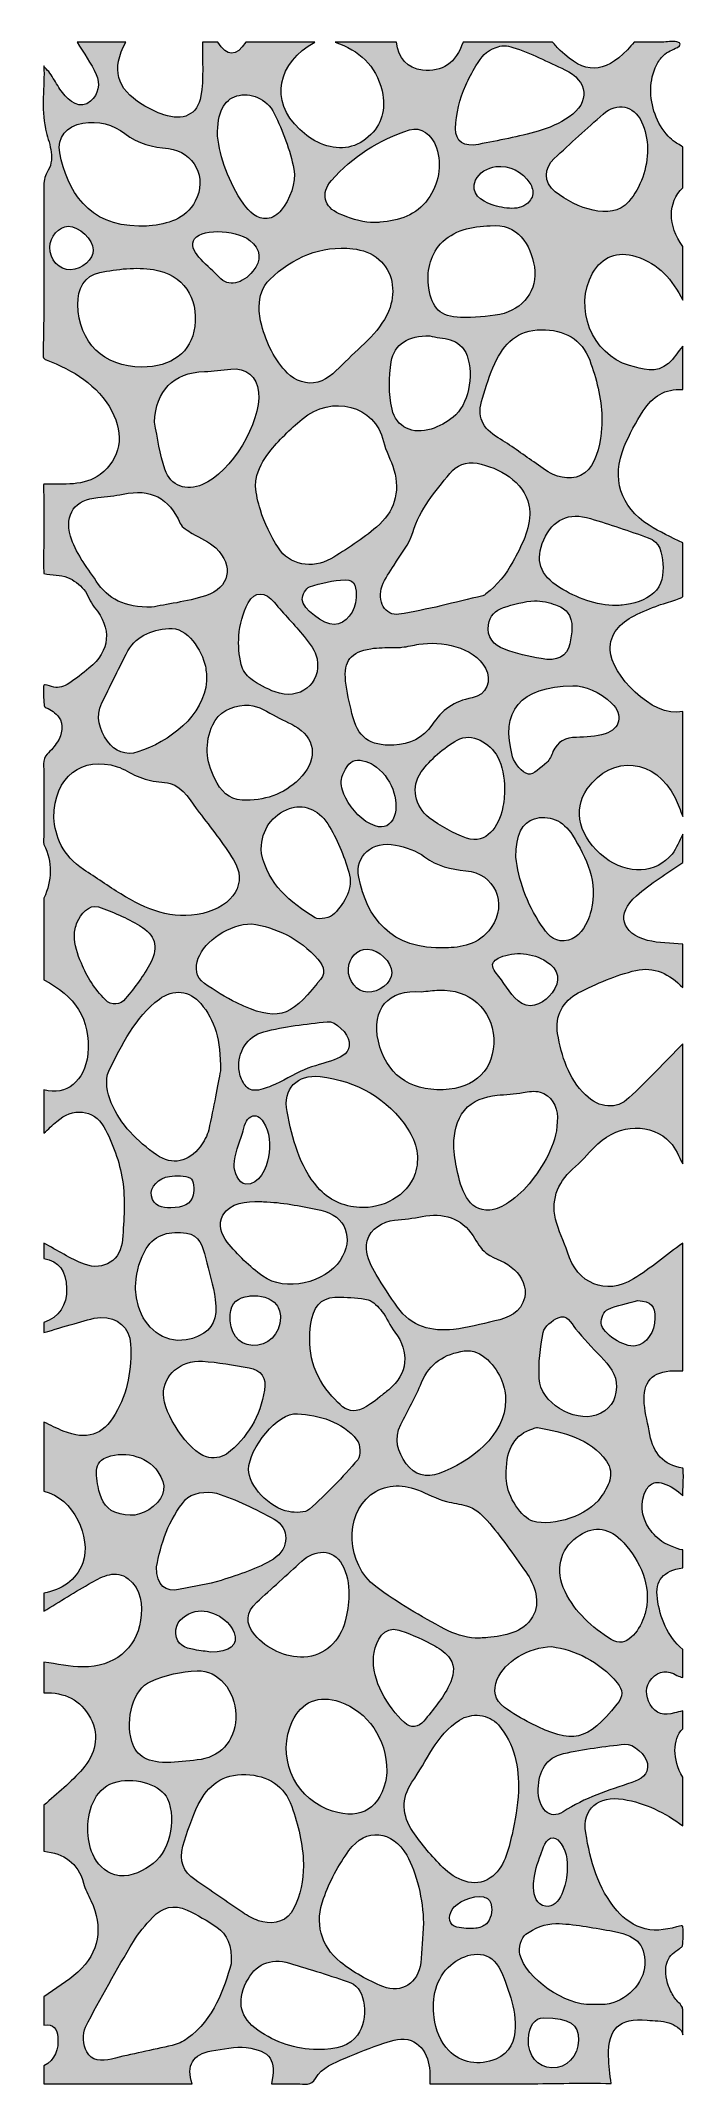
# Model space of a CAD drawing. Header units: inches. Extents: x 95 to 204, y 28 to 375.
import ezdxf

# ---------------------------------------------------------------- set-up
doc = ezdxf.new("R2010")
doc.units = ezdxf.units.IN
doc.header["$MEASUREMENT"] = 0
doc.layers.add('Layer 1', color=7, linetype='Continuous')

msp = doc.modelspace()

# ---------------------------------------------------------------- hatches: boundary and pattern name
at = {"layer": 'Layer 1'}
h = msp.add_hatch(color=7, dxfattribs=at)
h.dxf.hatch_style = 2
edge = h.paths.add_edge_path()
edge.add_spline(control_points=[(95.61, 360.07), (94.84, 363.54), (95.49, 367.16), (95.35, 370.72), (95.36, 370.53), (96.03, 369.93), (96.17, 369.75), (96.44, 369.38), (96.69, 368.99), (96.94, 368.6), (97.45, 367.79), (97.92, 366.95), (98.49, 366.19), (99.59, 364.73), (101.54, 363.2), (103.27, 364.71), (104.63, 365.9), (104.93, 367.69), (104.23, 369.27), (103.36, 371.19), (102.09, 372.93), (100.99, 374.75), (103.74, 374.75), (106.48, 374.75), (109.23, 374.75), (106.79, 370.13), (107.62, 366.9), (112.03, 364.17), (113.18, 363.46), (114.43, 362.86), (115.71, 362.42), (118.91, 361.31), (121.42, 362.38), (121.98, 365.62), (122.49, 368.58), (122.18, 371.7), (122.23, 374.75), (123.09, 374.75), (123.96, 374.75), (124.83, 374.75), (126.4, 372.22), (127.98, 372.22), (129.59, 374.75), (133.49, 374.75), (137.39, 374.75), (141.29, 374.75), (135.03, 371.28), (133.51, 364.8), (138.73, 359.93), (139.76, 358.96), (140.99, 358.09), (142.28, 357.55), (145.13, 356.38), (147.99, 356.56), (150.37, 358.66), (152.69, 360.72), (153.42, 363.34), (152.7, 366.47), (151.69, 370.87), (148.78, 373.3), (144.76, 374.75), (148.23, 374.75), (151.69, 374.75), (155.16, 374.75), (155.44, 372), (157.02, 370.29), (159.54, 370), (162.93, 369.6), (165.27, 371.22), (166.43, 374.75), (171.48, 374.75), (176.54, 374.75), (181.59, 374.75), (182.04, 374.28), (182.46, 373.79), (182.92, 373.34), (187.02, 369.29), (190.32, 369.32), (194.33, 373.46), (194.73, 373.87), (195.08, 374.32), (195.46, 374.75), (197.03, 374.75), (198.59, 374.75), (200.16, 374.75), (201.03, 374.74), (201.85, 374.95), (202.72, 374.81), (203.46, 374.7), (203.36, 374.12), (202.8, 373.84), (202, 373.44), (201.08, 373.11), (200.42, 372.49), (199.93, 372.05), (199.55, 371.42), (199.24, 370.84), (198.6, 369.6), (198.31, 368.2), (198.28, 366.81), (198.22, 363.92), (199.26, 360.93), (201.24, 358.81), (201.6, 358.44), (201.98, 358.09), (202.39, 357.78), (202.52, 357.68), (203.69, 357.05), (203.69, 356.98), (203.69, 354.67), (203.69, 352.36), (203.69, 350.05), (201.15, 347.53), (201.15, 343.7), (203.69, 340.08), (203.69, 337.05), (203.69, 334.01), (203.69, 330.98), (201.96, 334.43), (199.61, 337.2), (195.74, 338.41), (192.65, 339.38), (189.98, 338.39), (188.41, 335.56), (185.16, 329.7), (188.24, 321.8), (194.67, 319.9), (196.82, 319.26), (199.23, 318.48), (201.27, 320.27), (202.21, 321.09), (202.89, 322.2), (203.69, 323.18), (203.69, 320.72), (203.69, 318.27), (203.69, 315.81), (200.69, 316.06), (198.53, 314.61), (197.01, 312.24), (195.77, 310.3), (194.65, 308.26), (193.77, 306.15), (191.55, 300.79), (193.09, 295.94), (197.98, 292.81), (199.78, 291.66), (201.78, 290.8), (203.69, 289.81), (203.69, 286.78), (203.69, 283.74), (203.69, 280.71), (203.69, 280.48), (200.06, 279.41), (199.65, 279.26), (198.22, 278.74), (196.81, 278.17), (195.47, 277.47), (193.1, 276.22), (191.29, 274.47), (191.39, 271.61), (191.54, 267.63), (198.42, 260.11), (203.69, 261.21), (203.69, 255.29), (203.69, 249.37), (203.69, 243.44), (203.27, 244.49), (202.92, 245.57), (202.42, 246.58), (199.1, 253.3), (191.73, 254.05), (187.5, 248.12), (184.94, 244.53), (186.15, 239.77), (190.47, 236.46), (194.39, 233.46), (199.21, 233.67), (201.89, 237.06), (202.66, 238.04), (203.1, 239.29), (203.69, 240.41), (203.69, 238.82), (203.69, 237.23), (203.69, 235.64), (201.06, 233.77), (198.24, 232.11), (195.84, 229.97), (192.37, 226.9), (193.24, 223.6), (197.73, 222.42), (199.64, 221.92), (201.7, 221.97), (203.69, 221.78), (203.69, 219.32), (203.69, 216.86), (203.69, 214.41), (201.52, 216.71), (198.73, 218.05), (195.73, 217.33), (192.36, 216.51), (189.08, 215.09), (185.97, 213.51), (183.35, 212.17), (181.98, 209.53), (182.47, 206.61), (183.11, 202.78), (184.34, 199.04), (187.21, 196.21), (189.53, 193.91), (192.48, 193.7), (194.58, 195.7), (197.71, 198.66), (200.67, 201.81), (203.69, 204.88), (203.69, 198.09), (203.69, 191.3), (203.69, 184.51), (203, 185.74), (202.52, 187.17), (201.58, 188.17), (198.44, 191.51), (192.96, 191.35), (189.31, 187.93), (188, 186.71), (186.89, 185.26), (185.53, 184.1), (182.72, 181.71), (181.28, 178.8), (182.13, 175.13), (182.58, 173.21), (183.56, 171.42), (184.14, 169.52), (185.76, 164.21), (190.65, 162.11), (195.35, 165.01), (198.27, 166.81), (200.92, 169.04), (203.69, 171.08), (203.69, 163.85), (203.69, 156.63), (203.69, 149.41), (203.19, 149.42), (202.69, 149.46), (202.19, 149.45), (198.47, 149.31), (196.86, 147.59), (197.18, 143.86), (197.33, 142.09), (197.81, 140.35), (198.13, 138.6), (198.71, 135.45), (200.4, 133.41), (203.69, 132.94), (203.93, 132.9), (203.7, 128.6), (203.7, 128.2), (202.81, 129.2), (201.63, 129.94), (200.35, 130.33), (199.94, 130.45), (199.51, 130.54), (199.09, 130.47), (198.44, 130.36), (197.9, 129.88), (197.56, 129.33), (196.29, 127.23), (196.69, 124.63), (198.01, 122.68), (198.66, 121.71), (199.52, 120.88), (200.51, 120.25), (200.74, 120.1), (203.69, 118.85), (203.69, 119.07), (203.69, 118.06), (203.69, 117.05), (203.69, 116.04), (200.39, 115.48), (198.96, 113.95), (199.39, 110.81), (199.85, 107.52), (201.06, 104.46), (203.69, 102.17), (203.69, 100.58), (203.69, 99), (203.69, 97.41), (203.37, 97.53), (203.02, 97.61), (202.72, 97.78), (201.16, 98.69), (199.69, 98.64), (198.46, 97.24), (197.27, 95.88), (197.36, 94.32), (198.19, 92.84), (199.1, 91.22), (200.58, 90.94), (202.28, 91.4), (202.75, 91.53), (203.22, 91.65), (203.69, 91.77), (203.69, 90.76), (203.69, 89.75), (203.69, 88.74), (201.93, 86.83), (201.93, 83.58), (203.69, 80.51), (203.69, 77.76), (203.69, 75.02), (203.69, 72.27), (200.66, 74.52), (197.37, 76.14), (193.58, 76.76), (189.45, 77.44), (186.56, 75.18), (187.25, 71.06), (188.04, 66.34), (189.28, 61.64), (192.55, 57.87), (193.81, 56.41), (195.43, 55.26), (197.32, 54.8), (199.43, 54.29), (201.38, 54.77), (203.42, 55.31), (203.49, 55.33), (203.56, 55.34), (203.61, 55.31), (203.69, 55.27), (203.71, 55.18), (203.72, 55.09), (203.83, 54.19), (203.77, 53.27), (203.7, 52.36), (203.69, 52.17), (203.67, 51.97), (203.57, 51.81), (203.47, 51.65), (203.3, 51.54), (203.14, 51.44), (202.34, 50.92), (201.46, 50.24), (201.11, 49.32), (200.6, 47.98), (200.81, 46.42), (201.29, 45.1), (201.56, 44.36), (201.93, 43.67), (202.37, 43.02), (202.72, 42.5), (203.42, 42.01), (203.63, 41.43), (203.7, 41.24), (203.7, 41.03), (203.7, 40.83), (203.7, 39.49), (203.68, 38.16), (203.69, 36.82), (203.59, 37.85), (202.2, 38.59), (201.33, 38.87), (200.14, 39.25), (198.86, 39.17), (197.64, 39.3), (192.94, 39.78), (191.05, 37.92), (191.12, 33.19), (191.14, 31.66), (191.38, 30.11), (191.54, 28.57), (186.8, 28.72), (182.06, 28.53), (177.32, 28.53), (172.44, 28.5), (167.57, 28.47), (162.69, 28.51), (162.68, 28.51), (162.67, 28.51), (162.66, 28.51), (162.04, 28.51), (161.42, 28.51), (160.81, 28.52), (160.86, 29.95), (160.84, 31.41), (160.38, 32.77), (159.92, 34.13), (158.96, 35.38), (157.61, 35.86), (156.13, 36.38), (154.5, 35.92), (153.02, 35.42), (150.8, 34.66), (148.61, 33.81), (146.45, 32.88), (144.53, 32.05), (142.5, 31.33), (141.4, 29.42), (140.66, 28.13), (139.6, 28.51), (138.29, 28.51), (137.93, 28.51), (133.93, 28.51), (133.93, 28.51), (134.84, 32.45), (133.82, 34.14), (129.68, 34.65), (127.76, 34.89), (125.73, 34.41), (123.77, 34.1), (120.61, 33.59), (119.46, 31.55), (120.49, 28.51), (112.11, 28.51), (103.74, 28.51), (95.36, 28.51), (95.36, 29.52), (95.36, 30.53), (95.36, 31.54), (97.3, 32.6), (97.87, 34.38), (97.72, 36.42), (97.62, 37.78), (97, 38.77), (95.36, 38.47), (95.36, 40.06), (95.36, 41.65), (95.36, 43.24), (97.28, 44.63), (99.33, 45.87), (101.09, 47.44), (104.76, 50.74), (105.46, 55.11), (103.31, 59.58), (102.84, 60.55), (102.35, 61.53), (102.07, 62.55), (101.12, 66), (98.76, 67.6), (95.36, 67.94), (95.36, 70.54), (95.36, 73.14), (95.36, 75.74), (97.57, 77.78), (100.01, 79.62), (101.92, 81.9), (103.99, 84.37), (104.89, 87.41), (103.24, 90.54), (101.59, 93.64), (98.84, 94.95), (95.36, 94.81), (95.36, 96.54), (95.36, 98.27), (95.36, 100.01), (97.55, 99.73), (99.75, 99.22), (101.95, 99.21), (107.23, 99.19), (111, 102.23), (111.73, 107.07), (112.12, 109.69), (111.91, 112.41), (109.63, 114.17), (107.54, 115.77), (105.35, 114.6), (103.41, 113.51), (100.68, 111.98), (98.04, 110.29), (95.36, 108.67), (95.36, 109.68), (95.36, 110.7), (95.36, 111.71), (98.39, 112.37), (100.79, 113.7), (101.93, 116.89), (103.47, 121.14), (100.34, 127.88), (95.36, 129.04), (95.36, 132.94), (95.36, 136.84), (95.36, 140.74), (96.45, 140.23), (97.52, 139.66), (98.64, 139.21), (102.6, 137.61), (105.31, 138.45), (107.46, 142.1), (109.61, 145.74), (110.27, 149.79), (110.05, 153.95), (109.9, 156.74), (107.82, 158.6), (105, 158.47), (103.47, 158.4), (101.96, 157.81), (100.46, 157.4), (98.75, 156.94), (97.06, 156.41), (95.36, 155.91), (95.36, 156.49), (95.36, 157.06), (95.36, 157.64), (97.84, 158.4), (99.33, 160.63), (99.2, 163.37), (99.06, 166.48), (97.97, 167.93), (95.36, 168.47), (95.36, 169.34), (95.36, 170.21), (95.36, 171.08), (97.63, 169.87), (99.81, 168.41), (102.21, 167.51), (105.51, 166.27), (108.47, 168.23), (108.69, 171.71), (108.91, 175.05), (109.2, 178.48), (108.68, 181.75), (108.18, 184.87), (107.05, 188.03), (105.52, 190.79), (103.81, 193.87), (100.19, 194.05), (97.52, 191.72), (96.78, 191.07), (96.08, 190.38), (95.36, 189.71), (95.36, 192.16), (95.36, 194.62), (95.36, 197.08), (99.14, 196), (102.32, 198.54), (102.79, 203.13), (103.39, 209.11), (100.49, 213.09), (95.36, 215.71), (95.36, 220.33), (95.36, 224.95), (95.36, 229.58), (96.71, 232.61), (96.88, 235.64), (95.36, 238.68), (95.17, 239.05), (95.36, 240.01), (95.36, 240.43), (95.36, 241.12), (95.36, 241.8), (95.36, 242.48), (95.36, 243.85), (95.36, 245.22), (95.36, 246.58), (95.36, 247.9), (95.36, 249.22), (95.36, 250.54), (95.36, 251.69), (95.02, 253.15), (95.91, 254.01), (96.55, 254.64), (97.17, 255.3), (97.64, 256.06), (98.43, 257.34), (98.81, 259), (97.85, 260.3), (97.33, 261.01), (96.56, 261.51), (95.75, 261.88), (95.64, 261.93), (95.53, 261.98), (95.46, 262.07), (95.39, 262.17), (95.38, 262.29), (95.37, 262.4), (95.28, 263.45), (95.29, 264.49), (95.31, 265.54), (95.31, 265.59), (95.31, 265.65), (95.34, 265.69), (95.39, 265.75), (95.48, 265.76), (95.55, 265.76), (96.05, 265.74), (96.52, 265.5), (97.01, 265.38), (97.91, 265.17), (98.81, 265.46), (99.56, 265.96), (100.75, 266.77), (101.88, 267.66), (102.99, 268.56), (106.62, 271.5), (106.91, 275.36), (103.9, 278.92), (103.16, 279.79), (102.87, 281.05), (102.13, 281.91), (101.39, 282.76), (100.42, 283.57), (99.38, 283.95), (98.13, 284.41), (96.71, 284.41), (95.36, 284.61), (95.2, 284.63), (95.36, 291.41), (95.36, 292.05), (95.36, 294.57), (95.31, 297.09), (95.3, 299.61), (95.3, 299.66), (95.3, 299.72), (95.34, 299.76), (95.38, 299.8), (95.43, 299.8), (95.48, 299.8), (98.53, 299.81), (102.29, 299.43), (104.87, 301.42), (108.43, 304.13), (109.01, 308.15), (106.87, 312.19), (104.51, 316.63), (100.27, 319.12), (95.74, 320.86), (95.6, 320.91), (95.47, 320.96), (95.37, 321.07), (95.22, 321.24), (95.21, 321.48), (95.22, 321.71), (95.27, 325.21), (95.36, 328.72), (95.36, 332.22), (95.36, 337.1), (95.36, 341.98), (95.36, 346.86), (95.36, 348.03), (95.36, 349.2), (95.36, 350.37), (95.36, 351.55), (95.5, 352.03), (96.09, 353.04), (96.7, 354.06), (96.73, 355.33), (96.53, 356.51), (96.32, 357.68), (95.9, 358.8), (95.63, 359.96), (95.62, 360), (95.62, 360.04), (95.61, 360.07)], knot_values=[0, 0, 0, 0, 1, 1, 1, 2, 2, 2, 3, 3, 3, 4, 4, 4, 5, 5, 5, 6, 6, 6, 7, 7, 7, 8, 8, 8, 9, 9, 9, 10, 10, 10, 11, 11, 11, 12, 12, 12, 13, 13, 13, 14, 14, 14, 15, 15, 15, 16, 16, 16, 17, 17, 17, 18, 18, 18, 19, 19, 19, 20, 20, 20, 21, 21, 21, 22, 22, 22, 23, 23, 23, 24, 24, 24, 25, 25, 25, 26, 26, 26, 27, 27, 27, 28, 28, 28, 29, 29, 29, 30, 30, 30, 31, 31, 31, 32, 32, 32, 33, 33, 33, 34, 34, 34, 35, 35, 35, 36, 36, 36, 37, 37, 37, 38, 38, 38, 39, 39, 39, 40, 40, 40, 41, 41, 41, 42, 42, 42, 43, 43, 43, 44, 44, 44, 45, 45, 45, 46, 46, 46, 47, 47, 47, 48, 48, 48, 49, 49, 49, 50, 50, 50, 51, 51, 51, 52, 52, 52, 53, 53, 53, 54, 54, 54, 55, 55, 55, 56, 56, 56, 57, 57, 57, 58, 58, 58, 59, 59, 59, 60, 60, 60, 61, 61, 61, 62, 62, 62, 63, 63, 63, 64, 64, 64, 65, 65, 65, 66, 66, 66, 67, 67, 67, 68, 68, 68, 69, 69, 69, 70, 70, 70, 71, 71, 71, 72, 72, 72, 73, 73, 73, 74, 74, 74, 75, 75, 75, 76, 76, 76, 77, 77, 77, 78, 78, 78, 79, 79, 79, 80, 80, 80, 81, 81, 81, 82, 82, 82, 83, 83, 83, 84, 84, 84, 85, 85, 85, 86, 86, 86, 87, 87, 87, 88, 88, 88, 89, 89, 89, 90, 90, 90, 91, 91, 91, 92, 92, 92, 93, 93, 93, 94, 94, 94, 95, 95, 95, 96, 96, 96, 97, 97, 97, 98, 98, 98, 99, 99, 99, 100, 100, 100, 101, 101, 101, 102, 102, 102, 103, 103, 103, 104, 104, 104, 105, 105, 105, 106, 106, 106, 107, 107, 107, 108, 108, 108, 109, 109, 109, 110, 110, 110, 111, 111, 111, 112, 112, 112, 113, 113, 113, 114, 114, 114, 115, 115, 115, 116, 116, 116, 117, 117, 117, 118, 118, 118, 119, 119, 119, 120, 120, 120, 121, 121, 121, 122, 122, 122, 123, 123, 123, 124, 124, 124, 125, 125, 125, 126, 126, 126, 127, 127, 127, 128, 128, 128, 129, 129, 129, 130, 130, 130, 131, 131, 131, 132, 132, 132, 133, 133, 133, 134, 134, 134, 135, 135, 135, 136, 136, 136, 137, 137, 137, 138, 138, 138, 139, 139, 139, 140, 140, 140, 141, 141, 141, 142, 142, 142, 143, 143, 143, 144, 144, 144, 145, 145, 145, 146, 146, 146, 147, 147, 147, 148, 148, 148, 149, 149, 149, 150, 150, 150, 151, 151, 151, 152, 152, 152, 153, 153, 153, 154, 154, 154, 155, 155, 155, 156, 156, 156, 157, 157, 157, 158, 158, 158, 159, 159, 159, 160, 160, 160, 161, 161, 161, 162, 162, 162, 163, 163, 163, 164, 164, 164, 165, 165, 165, 166, 166, 166, 167, 167, 167, 168, 168, 168, 169, 169, 169, 170, 170, 170, 171, 171, 171, 172, 172, 172, 173, 173, 173, 174, 174, 174, 175, 175, 175, 176, 176, 176, 177, 177, 177, 178, 178, 178, 179, 179, 179, 180, 180, 180, 181, 181, 181, 182, 182, 182, 183, 183, 183, 184, 184, 184, 185, 185, 185, 186, 186, 186, 187, 187, 187, 188, 188, 188, 189, 189, 189, 190, 190, 190, 191, 191, 191, 192, 192, 192, 193, 193, 193, 194, 194, 194, 195, 195, 195, 196, 196, 196, 197, 197, 197, 198, 198, 198, 199, 199, 199, 200, 200, 200, 201, 201, 201, 202, 202, 202, 203, 203, 203, 204, 204, 204, 205, 205, 205, 206, 206, 206, 207, 207, 207, 208, 208, 208, 209, 209, 209, 210, 210, 210, 211, 211, 211, 212, 212, 212, 213, 213, 213, 214, 214, 214, 215, 215, 215, 216, 216, 216, 217, 217, 217, 217], degree=3, periodic=1)
edge = h.paths.add_edge_path()
edge.add_spline(control_points=[(97.05, 243.2), (97.22, 240.15), (98.54, 236.73), (102.09, 234.44), (104.21, 233.08), (106.26, 231.6), (108.41, 230.29), (112.67, 227.7), (117.07, 225.75), (122.29, 226.99), (127.49, 228.23), (130.01, 232.21), (127.5, 236.09), (125.71, 238.87), (123.72, 241.52), (121.67, 244.12), (120.37, 245.77), (118.99, 248.47), (116.79, 249.03), (116.16, 249.19), (115.5, 249.22), (114.84, 249.29), (113.58, 249.43), (112.33, 249.76), (111.16, 250.25), (109.99, 250.74), (108.99, 251.48), (107.77, 251.87), (101.9, 253.75), (97.07, 250.27), (97.05, 243.2)], knot_values=[0, 0, 0, 0, 1, 1, 1, 2, 2, 2, 3, 3, 3, 4, 4, 4, 5, 5, 5, 6, 6, 6, 7, 7, 7, 8, 8, 8, 9, 9, 9, 10, 10, 10, 10], degree=3, periodic=1)
edge = h.paths.add_edge_path()
edge.add_spline(control_points=[(169.37, 104.11), (169.79, 104.13), (170.2, 104.16), (170.62, 104.2), (173.47, 104.47), (176.62, 104.97), (178.21, 107.68), (179.67, 110.17), (178.65, 113.14), (177.09, 115.31), (174.97, 118.25), (172.91, 121.33), (170.51, 124.04), (169.51, 125.18), (168.5, 126.11), (167, 126.54), (165.9, 126.86), (164.75, 126.97), (163.64, 127.26), (161.92, 127.72), (160.35, 128.6), (158.69, 129.24), (155.96, 130.28), (153.14, 130.19), (150.76, 128.38), (146.32, 124.98), (146.59, 116.62), (151.62, 112.85), (155.28, 110.1), (159.31, 107.79), (163.35, 105.61), (164.88, 104.79), (166.76, 104.2), (168.5, 104.11), (168.79, 104.09), (169.08, 104.1), (169.37, 104.11)], knot_values=[0, 0, 0, 0, 1, 1, 1, 2, 2, 2, 3, 3, 3, 4, 4, 4, 5, 5, 5, 6, 6, 6, 7, 7, 7, 8, 8, 8, 9, 9, 9, 10, 10, 10, 11, 11, 11, 12, 12, 12, 12], degree=3, periodic=1)
edge = h.paths.add_edge_path()
edge.add_spline(control_points=[(131.35, 300.65), (131.28, 300.25), (131.25, 299.85), (131.26, 299.45), (131.32, 298.11), (131.67, 296.72), (132.06, 295.44), (132.75, 293.14), (133.84, 291), (135.12, 288.97), (136.93, 286.08), (140.9, 285.34), (143.99, 287.12), (146.71, 288.7), (149.36, 290.48), (151.77, 292.5), (154.77, 295.01), (155.82, 298.38), (154.72, 302.22), (154.24, 303.86), (153.32, 305.39), (152.94, 307.04), (151.52, 313.18), (144.15, 315.04), (139.14, 310.8), (137.12, 309.09), (135.18, 307.22), (133.53, 305.15), (132.55, 303.92), (131.63, 302.28), (131.35, 300.65)], knot_values=[0, 0, 0, 0, 1, 1, 1, 2, 2, 2, 3, 3, 3, 4, 4, 4, 5, 5, 5, 6, 6, 6, 7, 7, 7, 8, 8, 8, 9, 9, 9, 10, 10, 10, 10], degree=3, periodic=1)
edge = h.paths.add_edge_path()
edge.add_spline(control_points=[(127.11, 48.88), (127.28, 52.03), (126.42, 53.85), (124.68, 55.08), (123.1, 56.19), (121.38, 57.14), (119.64, 57.97), (117.43, 59.02), (115.38, 58.47), (113.75, 56.71), (112.58, 55.45), (111.4, 54.13), (110.53, 52.66), (107.71, 47.87), (104.91, 43.05), (102.39, 38.1), (101.83, 36.99), (102.01, 35.06), (102.61, 33.91), (103.39, 32.43), (105.12, 32.29), (106.84, 32.72), (110.25, 33.56), (113.7, 34.22), (117.12, 35.04), (118, 35.26), (118.92, 35.64), (119.65, 36.18), (124.26, 39.56), (125.88, 44.62), (127.11, 48.88)], knot_values=[0, 0, 0, 0, 1, 1, 1, 2, 2, 2, 3, 3, 3, 4, 4, 4, 5, 5, 5, 6, 6, 6, 7, 7, 7, 8, 8, 8, 9, 9, 9, 10, 10, 10, 10], degree=3, periodic=1)
edge = h.paths.add_edge_path()
edge.add_spline(control_points=[(177.74, 295.2), (177.72, 295.54), (177.67, 295.88), (177.6, 296.22), (176.74, 300.23), (172.57, 302.6), (168.82, 303.32), (166.96, 303.68), (165.32, 303.01), (164.18, 301.59), (161.71, 298.52), (159.12, 295.56), (157.93, 291.6), (157.33, 289.61), (155.84, 287.89), (154.75, 286.06), (154.06, 284.89), (153.16, 283.8), (152.71, 282.54), (151.8, 279.99), (153.22, 277.36), (155.56, 277.72), (160.34, 278.47), (165.04, 279.76), (169.77, 280.84), (169.96, 280.88), (170.14, 281.06), (170.31, 281.19), (172.24, 282.61), (173.74, 284.53), (174.88, 286.63), (176.24, 289.14), (177.92, 292.22), (177.74, 295.2)], knot_values=[0, 0, 0, 0, 1, 1, 1, 2, 2, 2, 3, 3, 3, 4, 4, 4, 5, 5, 5, 6, 6, 6, 7, 7, 7, 8, 8, 8, 9, 9, 9, 10, 10, 10, 11, 11, 11, 11], degree=3, periodic=1)
edge = h.paths.add_edge_path()
edge.add_spline(control_points=[(125.3, 200.31), (125.35, 205.59), (124.34, 208.88), (121.96, 211.7), (120.09, 213.93), (117.3, 214.25), (114.93, 212.47), (110.77, 209.33), (108.58, 204.72), (106.37, 200.25), (105.67, 198.85), (106.09, 196.49), (106.77, 194.89), (108.35, 191.18), (111.17, 188.32), (114.47, 186.04), (117.13, 184.21), (119.93, 184.82), (121.85, 187.43), (122.48, 188.29), (123.07, 189.28), (123.3, 190.29), (124.16, 194.14), (124.85, 198.02), (125.3, 200.31)], knot_values=[0, 0, 0, 0, 1, 1, 1, 2, 2, 2, 3, 3, 3, 4, 4, 4, 5, 5, 5, 6, 6, 6, 7, 7, 7, 8, 8, 8, 8], degree=3, periodic=1)
edge = h.paths.add_edge_path()
edge.add_spline(control_points=[(175.82, 78.1), (175.96, 82.18), (175.17, 86.23), (172.43, 89.38), (170.82, 91.22), (167.9, 91.52), (165.83, 90.19), (161.87, 87.63), (160.31, 83.27), (157.77, 79.65), (155.89, 76.96), (156.13, 73.95), (157.9, 71.31), (159.37, 69.12), (161.15, 67.08), (163.03, 65.21), (165.1, 63.15), (168.31, 61.59), (171.04, 63.42), (173.46, 65.05), (174.11, 68.15), (174.74, 70.81), (175.29, 73.12), (175.73, 75.61), (175.82, 78.1)], knot_values=[0, 0, 0, 0, 1, 1, 1, 2, 2, 2, 3, 3, 3, 4, 4, 4, 5, 5, 5, 6, 6, 6, 7, 7, 7, 8, 8, 8, 8], degree=3, periodic=1)
edge = h.paths.add_edge_path()
edge.add_spline(control_points=[(139.35, 65.8), (139.3, 69.13), (138.48, 72.43), (137.38, 75.56), (136.16, 79.06), (133.37, 80.82), (129.58, 80.96), (125.69, 81.11), (123.12, 79.12), (121.53, 75.87), (120.43, 73.63), (119.65, 71.21), (118.94, 68.8), (118.21, 66.37), (119.01, 64.48), (120.96, 63.14), (123.67, 61.28), (126.35, 59.38), (129.07, 57.55), (129.9, 57), (130.8, 56.51), (131.74, 56.18), (133.61, 55.51), (136.09, 55.73), (137.26, 57.52), (138.61, 59.6), (139.23, 62.11), (139.34, 64.58), (139.35, 64.98), (139.36, 65.39), (139.35, 65.8)], knot_values=[0, 0, 0, 0, 1, 1, 1, 2, 2, 2, 3, 3, 3, 4, 4, 4, 5, 5, 5, 6, 6, 6, 7, 7, 7, 8, 8, 8, 9, 9, 9, 10, 10, 10, 10], degree=3, periodic=1)
edge = h.paths.add_edge_path()
edge.add_spline(control_points=[(189.98, 311.13), (189.91, 314.42), (189.05, 317.73), (187.92, 320.79), (186.59, 324.37), (183.58, 326.03), (179.72, 325.98), (175.74, 325.93), (173.33, 323.62), (171.81, 320.25), (170.95, 318.35), (170.34, 316.34), (169.71, 314.36), (168.73, 311.32), (169.69, 309.23), (172.41, 307.62), (174.5, 306.39), (176.44, 304.91), (178.45, 303.55), (179.52, 302.83), (180.54, 301.98), (181.7, 301.45), (183.65, 300.56), (186.16, 300.51), (187.69, 302.25), (189.23, 304.01), (189.78, 307.07), (189.94, 309.32), (189.98, 309.92), (189.99, 310.52), (189.98, 311.13)], knot_values=[0, 0, 0, 0, 1, 1, 1, 2, 2, 2, 3, 3, 3, 4, 4, 4, 5, 5, 5, 6, 6, 6, 7, 7, 7, 8, 8, 8, 9, 9, 9, 10, 10, 10, 10], degree=3, periodic=1)
edge = h.paths.add_edge_path()
edge.add_spline(control_points=[(131.86, 329.93), (131.84, 328.84), (132.01, 327.74), (132.29, 326.7), (133.06, 323.81), (134.51, 320.74), (136.65, 318.63), (138.01, 317.29), (139.91, 316.58), (141.79, 317.09), (143.69, 317.6), (145.1, 319.21), (146.45, 320.54), (149.25, 323.32), (152.71, 325.87), (154.05, 329.75), (155.01, 332.55), (154.51, 335.9), (152.18, 337.89), (150.94, 338.95), (149.36, 339.52), (147.75, 339.7), (142.33, 340.29), (137.53, 338.25), (133.66, 334.5), (132.39, 333.26), (131.89, 331.62), (131.86, 329.93)], knot_values=[0, 0, 0, 0, 1, 1, 1, 2, 2, 2, 3, 3, 3, 4, 4, 4, 5, 5, 5, 6, 6, 6, 7, 7, 7, 8, 8, 8, 9, 9, 9, 9], degree=3, periodic=1)
edge = h.paths.add_edge_path()
edge.add_spline(control_points=[(113.62, 278.91), (116.05, 279.41), (119.51, 279.83), (122.77, 280.87), (126.88, 282.17), (127.62, 285.91), (124.51, 288.96), (123.43, 290.03), (121.84, 290.57), (120.52, 291.42), (119.77, 291.91), (118.8, 292.4), (118.47, 293.13), (116.54, 297.47), (113.47, 299.08), (108.78, 298.09), (107.38, 297.8), (105.95, 297.63), (104.52, 297.51), (100.64, 297.18), (98.81, 294.74), (99.85, 290.97), (100.23, 289.61), (100.97, 288.33), (101.69, 287.09), (102.45, 285.79), (103.43, 284.62), (104.24, 283.34), (106.2, 280.24), (109.07, 278.93), (113.62, 278.91)], knot_values=[0, 0, 0, 0, 1, 1, 1, 2, 2, 2, 3, 3, 3, 4, 4, 4, 5, 5, 5, 6, 6, 6, 7, 7, 7, 8, 8, 8, 9, 9, 9, 10, 10, 10, 10], degree=3, periodic=1)
edge = h.paths.add_edge_path()
edge.add_spline(control_points=[(150.06, 170.13), (150.14, 168.58), (150.95, 167.05), (151.71, 165.75), (152.82, 163.85), (154.06, 162.05), (155.32, 160.24), (157.66, 156.89), (161.07, 156.04), (164.84, 156.44), (167.18, 156.69), (169.49, 157.36), (171.8, 157.88), (174.13, 158.41), (176.28, 159.27), (176.89, 161.9), (177.29, 163.62), (176.34, 165.36), (175.16, 166.55), (173.77, 167.96), (171.91, 168.24), (170.38, 169.4), (169.39, 170.14), (168.79, 171.26), (168.15, 172.3), (166.25, 175.36), (162.94, 176.32), (159.51, 175.59), (157.97, 175.26), (156.4, 175.1), (154.83, 174.97), (152.84, 174.8), (150.74, 173.49), (150.2, 171.49), (150.08, 171.04), (150.04, 170.58), (150.06, 170.13)], knot_values=[0, 0, 0, 0, 1, 1, 1, 2, 2, 2, 3, 3, 3, 4, 4, 4, 5, 5, 5, 6, 6, 6, 7, 7, 7, 8, 8, 8, 9, 9, 9, 10, 10, 10, 11, 11, 11, 12, 12, 12, 12], degree=3, periodic=1)
edge = h.paths.add_edge_path()
edge.add_spline(control_points=[(148.86, 177.12), (152.78, 176.9), (156.96, 179), (158.29, 182.86), (159.17, 185.44), (158.57, 188.16), (157.1, 190.39), (153.6, 195.69), (148.43, 198.57), (142.2, 199.31), (138.31, 199.78), (135.82, 197.25), (136.59, 193.38), (137.5, 188.82), (138.63, 184.2), (141.8, 180.52), (143.62, 178.41), (146.21, 177.26), (148.86, 177.12)], knot_values=[0, 0, 0, 0, 1, 1, 1, 2, 2, 2, 3, 3, 3, 4, 4, 4, 5, 5, 5, 6, 6, 6, 6], degree=3, periodic=1)
edge = h.paths.add_edge_path()
edge.add_spline(control_points=[(159.71, 55.79), (159.69, 59.58), (158.54, 64.43), (156.9, 67.28), (154.47, 71.51), (149.93, 72.01), (147.09, 68.08), (145.3, 65.61), (143.81, 62.8), (142.77, 59.94), (141.3, 55.87), (142.23, 51.95), (145.63, 49.17), (147.76, 47.43), (150.29, 46.04), (152.86, 45), (156.01, 43.72), (158.85, 45.65), (159.26, 49.02), (159.51, 51.15), (159.55, 53.29), (159.71, 55.79)], knot_values=[0, 0, 0, 0, 1, 1, 1, 2, 2, 2, 3, 3, 3, 4, 4, 4, 5, 5, 5, 6, 6, 6, 7, 7, 7, 7], degree=3, periodic=1)
edge = h.paths.add_edge_path()
edge.add_spline(control_points=[(111.47, 343.56), (112.04, 343.56), (112.63, 343.5), (113.2, 343.57), (116.35, 343.94), (119.34, 344.62), (121.03, 347.76), (123.12, 351.66), (120.86, 356.22), (116.49, 356.68), (113.8, 356.96), (111.34, 357.49), (109.1, 359.23), (107.07, 360.81), (104.58, 361.44), (101.94, 360.99), (99.22, 360.53), (97.55, 358.61), (98.05, 355.96), (99.25, 349.64), (102.88, 343.51), (111.47, 343.56)], knot_values=[0, 0, 0, 0, 1, 1, 1, 2, 2, 2, 3, 3, 3, 4, 4, 4, 5, 5, 5, 6, 6, 6, 7, 7, 7, 7], degree=3, periodic=1)
edge = h.paths.add_edge_path()
edge.add_spline(control_points=[(163.51, 221.16), (165.91, 221.21), (169.1, 221.55), (171.22, 224.59), (174.07, 228.67), (171.81, 233.83), (166.9, 234.24), (164.35, 234.45), (162.05, 235), (159.91, 236.59), (158.53, 237.62), (156.7, 238.22), (154.98, 238.58), (151.1, 239.38), (147.99, 236.73), (148.74, 233.12), (150.13, 226.41), (154.08, 220.73), (163.51, 221.16)], knot_values=[0, 0, 0, 0, 1, 1, 1, 2, 2, 2, 3, 3, 3, 4, 4, 4, 5, 5, 5, 6, 6, 6, 6], degree=3, periodic=1)
edge = h.paths.add_edge_path()
edge.add_spline(control_points=[(155.17, 272.08), (155, 272.07), (154.82, 272.07), (154.65, 272.07), (153.35, 272.06), (152.07, 272.09), (150.8, 271.88), (147.39, 271.32), (146.18, 269.81), (146.52, 266.39), (146.69, 264.54), (147.18, 262.71), (147.6, 260.89), (148.56, 256.83), (150.54, 255.35), (154.67, 255.53), (157.36, 255.65), (159.72, 256.74), (161.14, 258.92), (162.83, 261.53), (164.91, 262.96), (167.97, 263.55), (170.49, 264.03), (171.37, 266.49), (170.22, 268.6), (168.24, 272.25), (162.63, 273.25), (158.94, 272.63), (157.98, 272.47), (157.03, 272.22), (156.06, 272.13), (155.76, 272.1), (155.47, 272.09), (155.17, 272.08)], knot_values=[0, 0, 0, 0, 1, 1, 1, 2, 2, 2, 3, 3, 3, 4, 4, 4, 5, 5, 5, 6, 6, 6, 7, 7, 7, 8, 8, 8, 9, 9, 9, 10, 10, 10, 11, 11, 11, 11], degree=3, periodic=1)
edge = h.paths.add_edge_path()
edge.add_spline(control_points=[(159.38, 213.72), (153.71, 214.13), (150.85, 210.8), (152.08, 205.31), (153.3, 199.85), (157.25, 196.91), (163.09, 197.09), (168.52, 197.26), (171.84, 200.65), (171.64, 205.81), (171.44, 210.68), (167.47, 214.19), (162.37, 213.98), (161.37, 213.93), (160.37, 213.81), (159.38, 213.72)], knot_values=[0, 0, 0, 0, 1, 1, 1, 2, 2, 2, 3, 3, 3, 4, 4, 4, 5, 5, 5, 5], degree=3, periodic=1)
edge = h.paths.add_edge_path()
edge.add_spline(control_points=[(111.94, 319.64), (117.03, 319.63), (120.34, 322.16), (120.93, 326.51), (121.6, 331.37), (119.03, 335.34), (113.92, 336.17), (110.99, 336.65), (107.79, 336.26), (104.83, 335.67), (102.26, 335.16), (101.03, 332.87), (101.1, 330.26), (101.27, 323.76), (105.46, 319.66), (111.94, 319.64)], knot_values=[0, 0, 0, 0, 1, 1, 1, 2, 2, 2, 3, 3, 3, 4, 4, 4, 5, 5, 5, 5], degree=3, periodic=1)
edge = h.paths.add_edge_path()
edge.add_spline(control_points=[(173.66, 144.44), (173.66, 145.5), (173.46, 146.59), (173.02, 147.71), (172.08, 150.11), (169.56, 153.24), (166.65, 152.8), (163.31, 152.29), (160.77, 150.75), (159.4, 147.44), (158.4, 145), (157.07, 142.69), (155.88, 140.32), (154.66, 137.89), (155.33, 135.68), (156.8, 133.66), (158.19, 131.74), (160.19, 131.25), (162.38, 132.02), (167.65, 133.88), (173.68, 138.6), (173.66, 144.44)], knot_values=[0, 0, 0, 0, 1, 1, 1, 2, 2, 2, 3, 3, 3, 4, 4, 4, 5, 5, 5, 6, 6, 6, 7, 7, 7, 7], degree=3, periodic=1)
edge = h.paths.add_edge_path()
edge.add_spline(control_points=[(122.92, 266.41), (122.97, 267.21), (122.91, 268.04), (122.73, 268.9), (122.18, 271.53), (119.7, 275.61), (116.53, 275.32), (113.49, 275.04), (110.77, 273.98), (109.29, 270.97), (107.93, 268.21), (106.53, 265.46), (105.19, 262.69), (104.06, 260.34), (104.76, 258.18), (106.13, 256.2), (107.37, 254.39), (109.28, 253.74), (111.27, 254.37), (116.54, 256.05), (122.56, 260.53), (122.92, 266.41)], knot_values=[0, 0, 0, 0, 1, 1, 1, 2, 2, 2, 3, 3, 3, 4, 4, 4, 5, 5, 5, 6, 6, 6, 7, 7, 7, 7], degree=3, periodic=1)
edge = h.paths.add_edge_path()
edge.add_spline(control_points=[(114.09, 310.27), (114.66, 307.6), (115, 304.86), (115.87, 302.3), (116.85, 299.45), (119.51, 298.54), (122.23, 299.7), (127.14, 301.81), (132.21, 310.17), (131.76, 315.4), (131.53, 318.01), (129.57, 319.62), (127.05, 319.31), (125.56, 319.12), (124.07, 318.95), (122.57, 318.88), (117.24, 318.65), (114.4, 315.71), (114.09, 310.27)], knot_values=[0, 0, 0, 0, 1, 1, 1, 2, 2, 2, 3, 3, 3, 4, 4, 4, 5, 5, 5, 6, 6, 6, 6], degree=3, periodic=1)
edge = h.paths.add_edge_path()
edge.add_spline(control_points=[(164.88, 187.71), (164.9, 186.26), (165.13, 184.78), (165.43, 183.42), (166.08, 180.5), (167.15, 176.37), (170.96, 176.69), (172.12, 176.79), (173.21, 177.31), (174.16, 177.96), (175.61, 178.97), (176.99, 180.24), (178.05, 181.65), (180.43, 184.83), (182.53, 188.23), (182.43, 192.43), (182.39, 194.31), (181.4, 196.16), (179.49, 196.69), (178.51, 196.97), (177.58, 196.78), (176.61, 196.61), (175.15, 196.35), (173.67, 196.31), (172.2, 196.15), (170.14, 195.92), (168.02, 195.26), (166.67, 193.59), (165.31, 191.92), (164.87, 189.83), (164.88, 187.71)], knot_values=[0, 0, 0, 0, 1, 1, 1, 2, 2, 2, 3, 3, 3, 4, 4, 4, 5, 5, 5, 6, 6, 6, 7, 7, 7, 8, 8, 8, 9, 9, 9, 10, 10, 10, 10], degree=3, periodic=1)
edge = h.paths.add_edge_path()
edge.add_spline(control_points=[(153.51, 81.54), (153.51, 87.05), (150.24, 91.65), (145.54, 93.3), (142.02, 94.54), (139, 93.29), (137.48, 89.98), (134.85, 84.23), (137.51, 77.5), (143.36, 75.11), (148.45, 73.04), (152.01, 74.69), (153.29, 79.75), (153.48, 80.51), (153.48, 81.31), (153.51, 81.54)], knot_values=[0, 0, 0, 0, 1, 1, 1, 2, 2, 2, 3, 3, 3, 4, 4, 4, 5, 5, 5, 5], degree=3, periodic=1)
edge = h.paths.add_edge_path()
edge.add_spline(control_points=[(173.31, 374.14), (172.89, 374.11), (172.47, 373.99), (172.07, 373.86), (170.25, 373.26), (169.6, 372.27), (168.63, 370.71), (167.98, 369.65), (167.39, 368.56), (166.89, 367.43), (165.86, 365.11), (165.23, 362.62), (165.18, 360.08), (165.13, 357.87), (166.57, 356.93), (169.06, 357.41), (172.45, 358.06), (175.84, 358.72), (179.16, 359.64), (181, 360.15), (182.84, 360.98), (184.42, 362.05), (188.04, 364.48), (187.64, 368.24), (183.71, 370.05), (180.79, 371.39), (177.95, 372.89), (174.87, 373.86), (174.4, 374.01), (173.91, 374.15), (173.41, 374.14), (173.38, 374.14), (173.34, 374.14), (173.31, 374.14)], knot_values=[0, 0, 0, 0, 1, 1, 1, 2, 2, 2, 3, 3, 3, 4, 4, 4, 5, 5, 5, 6, 6, 6, 7, 7, 7, 8, 8, 8, 9, 9, 9, 10, 10, 10, 11, 11, 11, 11], degree=3, periodic=1)
edge = h.paths.add_edge_path()
edge.add_spline(control_points=[(114.46, 116.18), (114.44, 112.95), (115.9, 111.81), (118.47, 112.39), (120.78, 112.91), (123.18, 113.16), (125.42, 113.89), (128.45, 114.88), (131.6, 115.84), (134.27, 117.51), (137.09, 119.26), (137.01, 122.86), (134.39, 124.28), (131.24, 125.98), (127.99, 127.62), (124.6, 128.65), (123.04, 129.12), (120.28, 128.69), (119.35, 127.58), (116.51, 124.21), (115.13, 119.98), (114.46, 116.18)], knot_values=[0, 0, 0, 0, 1, 1, 1, 2, 2, 2, 3, 3, 3, 4, 4, 4, 5, 5, 5, 6, 6, 6, 7, 7, 7, 7], degree=3, periodic=1)
edge = h.paths.add_edge_path()
edge.add_spline(control_points=[(141.74, 34.31), (145.07, 34.24), (147.21, 35.02), (148.55, 36.79), (150.55, 39.42), (149.94, 44.73), (147.42, 45.63), (143.99, 46.85), (140.5, 47.93), (137, 48.97), (133.72, 49.94), (131.15, 48.76), (129.68, 45.73), (128.03, 42.34), (128.65, 39.7), (131.64, 37.62), (134.67, 35.52), (138.02, 34.35), (141.74, 34.31)], knot_values=[0, 0, 0, 0, 1, 1, 1, 2, 2, 2, 3, 3, 3, 4, 4, 4, 5, 5, 5, 6, 6, 6, 6], degree=3, periodic=1)
edge = h.paths.add_edge_path()
edge.add_spline(control_points=[(192.43, 279.22), (192.77, 279.22), (193.11, 279.24), (193.45, 279.27), (195.28, 279.45), (197.4, 280.09), (198.8, 281.34), (200.16, 282.54), (200.47, 284.57), (200.32, 286.29), (200.16, 288.11), (199.88, 289.98), (197.84, 290.7), (194.6, 291.85), (191.34, 292.95), (188.05, 293.95), (184.33, 295.08), (181.7, 293.82), (180.12, 290.32), (178.61, 286.96), (179.47, 284.32), (182.81, 282.26), (185.65, 280.51), (189.03, 279.17), (192.43, 279.22)], knot_values=[0, 0, 0, 0, 1, 1, 1, 2, 2, 2, 3, 3, 3, 4, 4, 4, 5, 5, 5, 6, 6, 6, 7, 7, 7, 8, 8, 8, 8], degree=3, periodic=1)
edge = h.paths.add_edge_path()
edge.add_spline(control_points=[(181.51, 102.65), (177.51, 102.65), (173.48, 100.01), (172.25, 97.12), (171.44, 95.23), (171.76, 93.55), (173.45, 92.35), (174.85, 91.36), (176.32, 90.43), (177.86, 89.67), (185.16, 86.02), (187.45, 86.59), (192.54, 92.88), (193.62, 94.22), (193.59, 95.32), (192.58, 96.51), (189.47, 100.22), (185.41, 102.11), (181.51, 102.65)], knot_values=[0, 0, 0, 0, 1, 1, 1, 2, 2, 2, 3, 3, 3, 4, 4, 4, 5, 5, 5, 6, 6, 6, 6], degree=3, periodic=1)
edge = h.paths.add_edge_path()
edge.add_spline(control_points=[(130.55, 225.21), (126.92, 225.25), (122.56, 222.28), (121.54, 219.39), (120.97, 217.78), (121.02, 216.19), (122.57, 215.13), (124.34, 213.93), (126.14, 212.71), (128.07, 211.8), (134.76, 208.65), (137.18, 209.29), (141.69, 215.11), (141.73, 215.17), (141.75, 215.25), (141.8, 215.3), (143.3, 216.6), (142.94, 217.95), (141.82, 219.22), (138.69, 222.79), (134.67, 224.64), (130.55, 225.21)], knot_values=[0, 0, 0, 0, 1, 1, 1, 2, 2, 2, 3, 3, 3, 4, 4, 4, 5, 5, 5, 6, 6, 6, 7, 7, 7, 7], degree=3, periodic=1)
edge = h.paths.add_edge_path()
edge.add_spline(control_points=[(171.03, 343.58), (168.01, 343.57), (164.73, 342.82), (162.61, 340.52), (160.74, 338.49), (160.26, 335.69), (160.63, 333.03), (161.1, 329.67), (162.63, 328.13), (166.03, 328.05), (168.25, 328), (170.51, 328.17), (172.69, 328.58), (176.61, 329.32), (179.16, 332.76), (178.53, 336.62), (177.91, 340.4), (175.73, 344.09), (171.03, 343.58)], knot_values=[0, 0, 0, 0, 1, 1, 1, 2, 2, 2, 3, 3, 3, 4, 4, 4, 5, 5, 5, 6, 6, 6, 6], degree=3, periodic=1)
edge = h.paths.add_edge_path()
edge.add_spline(control_points=[(145.63, 161.94), (143.03, 162.07), (141.36, 160.92), (140.81, 158.32), (139.83, 153.7), (140.7, 149.22), (143.7, 145.72), (146.49, 142.46), (147.76, 141.17), (152.33, 145.01), (152.83, 145.43), (153.36, 145.81), (153.85, 146.22), (157.08, 148.92), (157.43, 152.63), (154.87, 155.98), (154.03, 157.07), (153.52, 158.41), (152.68, 159.5), (152.06, 160.29), (151.24, 161.2), (150.34, 161.45), (148.84, 161.87), (147.21, 161.8), (145.63, 161.94)], knot_values=[0, 0, 0, 0, 1, 1, 1, 2, 2, 2, 3, 3, 3, 4, 4, 4, 5, 5, 5, 6, 6, 6, 7, 7, 7, 8, 8, 8, 8], degree=3, periodic=1)
edge = h.paths.add_edge_path()
edge.add_spline(control_points=[(116.87, 82.98), (118.58, 83.16), (120.31, 83.27), (122.01, 83.53), (125.6, 84.08), (128.08, 87.31), (127.93, 91.12), (127.78, 95.16), (124.94, 98.69), (121.33, 98.57), (118.68, 98.47), (115.92, 97.8), (113.48, 96.75), (110.49, 95.47), (109.12, 90.38), (110.26, 86.59), (111.05, 83.96), (112.92, 82.96), (116.87, 82.98)], knot_values=[0, 0, 0, 0, 1, 1, 1, 2, 2, 2, 3, 3, 3, 4, 4, 4, 5, 5, 5, 6, 6, 6, 6], degree=3, periodic=1)
edge = h.paths.add_edge_path()
edge.add_spline(control_points=[(131.99, 178.12), (129.67, 178.17), (126.96, 177.94), (125.71, 175.82), (124.82, 174.32), (125.44, 172.51), (126.46, 171.25), (128.21, 169.1), (130.24, 167.08), (132.48, 165.46), (136.23, 162.75), (143.12, 164.32), (145.6, 168.15), (148, 171.85), (146.58, 175.74), (142.32, 176.65), (139.35, 177.28), (136.26, 177.93), (133.18, 178.07), (132.8, 178.09), (132.4, 178.11), (131.99, 178.12)], knot_values=[0, 0, 0, 0, 1, 1, 1, 2, 2, 2, 3, 3, 3, 4, 4, 4, 5, 5, 5, 6, 6, 6, 7, 7, 7, 7], degree=3, periodic=1)
edge = h.paths.add_edge_path()
edge.add_spline(control_points=[(188.18, 41.98), (188.97, 41.98), (189.77, 41.91), (190.55, 41.99), (194.04, 42.35), (197.17, 45.56), (197.25, 48.82), (197.34, 52.27), (195.8, 53.78), (191.33, 54.5), (188.28, 54.99), (185.22, 55.66), (182.16, 55.69), (180.44, 55.71), (178.52, 54.88), (177.07, 53.88), (176.29, 53.34), (175.84, 51.51), (176.09, 50.46), (177.06, 46.39), (183.9, 41.71), (188.18, 41.98)], knot_values=[0, 0, 0, 0, 1, 1, 1, 2, 2, 2, 3, 3, 3, 4, 4, 4, 5, 5, 5, 6, 6, 6, 7, 7, 7, 7], degree=3, periodic=1)
edge = h.paths.add_edge_path()
edge.add_spline(control_points=[(130.06, 132.69), (129.98, 130.05), (133.63, 126.1), (136.9, 125.54), (138.03, 125.34), (139.66, 125.31), (140.38, 125.95), (143.28, 128.57), (146.03, 131.38), (148.57, 134.35), (149.13, 135), (149.03, 136.96), (148.45, 137.69), (145.92, 140.87), (142.02, 141.89), (138.34, 142.15), (134.94, 142.39), (130.17, 136.28), (130.06, 132.69)], knot_values=[0, 0, 0, 0, 1, 1, 1, 2, 2, 2, 3, 3, 3, 4, 4, 4, 5, 5, 5, 6, 6, 6, 6], degree=3, periodic=1)
edge = h.paths.add_edge_path()
edge.add_spline(control_points=[(129.47, 262.3), (129.44, 262.3), (129.42, 262.3), (129.4, 262.3), (127.07, 262.17), (125, 261.12), (123.99, 258.97), (122.56, 255.91), (122.82, 252.9), (124.33, 249.84), (125.34, 247.78), (126.64, 246.31), (128.97, 246.21), (132.65, 246.04), (136.01, 247.13), (138.62, 249.74), (141.64, 252.75), (141.67, 256.27), (138.39, 258.45), (137.06, 259.34), (135.6, 259.87), (134.22, 260.64), (132.65, 261.51), (131.34, 262.38), (129.47, 262.3)], knot_values=[0, 0, 0, 0, 1, 1, 1, 2, 2, 2, 3, 3, 3, 4, 4, 4, 5, 5, 5, 6, 6, 6, 7, 7, 7, 8, 8, 8, 8], degree=3, periodic=1)
edge = h.paths.add_edge_path()
edge.add_spline(control_points=[(173.77, 132.33), (173.77, 131.82), (173.74, 131.32), (173.78, 130.81), (174, 128.05), (176.36, 124.46), (178.28, 123.93), (181.84, 122.95), (187.67, 124.88), (189.76, 127.93), (191.03, 129.77), (192.3, 131.93), (190.76, 134.11), (187.95, 138.07), (183.48, 138.93), (179.09, 139.83), (178.84, 139.88), (178.54, 139.69), (178.27, 139.61), (175.33, 138.73), (173.77, 136.22), (173.77, 132.33)], knot_values=[0, 0, 0, 0, 1, 1, 1, 2, 2, 2, 3, 3, 3, 4, 4, 4, 5, 5, 5, 6, 6, 6, 7, 7, 7, 7], degree=3, periodic=1)
edge = h.paths.add_edge_path()
edge.add_spline(control_points=[(151.53, 344.14), (151.8, 344.15), (152.07, 344.18), (152.34, 344.2), (155.65, 344.47), (158.46, 345.31), (160.49, 348.11), (162.3, 350.59), (162.95, 353.9), (161.93, 356.83), (161.13, 359.13), (159.31, 360.48), (157.37, 359.85), (152.21, 358.17), (147.67, 355.4), (144.11, 351.27), (142.27, 349.12), (142.83, 346.75), (145.45, 345.64), (147.02, 344.97), (149.05, 344.27), (150.76, 344.15), (151.01, 344.13), (151.27, 344.13), (151.53, 344.14)], knot_values=[0, 0, 0, 0, 1, 1, 1, 2, 2, 2, 3, 3, 3, 4, 4, 4, 5, 5, 5, 6, 6, 6, 7, 7, 7, 8, 8, 8, 8], degree=3, periodic=1)
edge = h.paths.add_edge_path()
edge.add_spline(control_points=[(197.72, 356.65), (197.7, 358.26), (197.38, 359.84), (196.72, 361.24), (195.37, 364.1), (192.58, 364.62), (190.22, 362.54), (187.41, 360.08), (184.64, 357.56), (181.9, 355.01), (180.17, 353.4), (180.04, 350.95), (182.08, 349.36), (183.92, 347.91), (186.22, 346.73), (188.49, 346.23), (190.71, 345.74), (192.97, 345.9), (194.54, 347.71), (196.57, 350.02), (197.75, 353.4), (197.72, 356.65)], knot_values=[0, 0, 0, 0, 1, 1, 1, 2, 2, 2, 3, 3, 3, 4, 4, 4, 5, 5, 5, 6, 6, 6, 7, 7, 7, 7], degree=3, periodic=1)
edge = h.paths.add_edge_path()
edge.add_spline(control_points=[(147.06, 111.42), (147.08, 113.26), (146.77, 115.1), (145.95, 116.55), (144.35, 119.35), (141.28, 119.15), (139.09, 117.14), (136.54, 114.81), (133.99, 112.49), (131.44, 110.17), (129.64, 108.53), (129.43, 106.6), (131.11, 104.64), (133.12, 102.28), (136.34, 100.76), (139.46, 100.89), (143.02, 101.03), (145.54, 103.63), (146.45, 106.96), (146.8, 108.28), (147.05, 109.85), (147.06, 111.42)], knot_values=[0, 0, 0, 0, 1, 1, 1, 2, 2, 2, 3, 3, 3, 4, 4, 4, 5, 5, 5, 6, 6, 6, 7, 7, 7, 7], degree=3, periodic=1)
edge = h.paths.add_edge_path()
edge.add_spline(control_points=[(115.63, 145.44), (115.64, 142.16), (119.84, 135.78), (122.92, 134.81), (123.92, 134.49), (125.51, 134.69), (126.32, 135.31), (129.9, 138.02), (132.02, 141.74), (132.77, 146.17), (133.12, 148.18), (132.21, 149.57), (130.14, 149.93), (127.52, 150.37), (124.89, 150.89), (122.24, 151.04), (118.49, 151.25), (115.61, 148.66), (115.63, 145.44)], knot_values=[0, 0, 0, 0, 1, 1, 1, 2, 2, 2, 3, 3, 3, 4, 4, 4, 5, 5, 5, 6, 6, 6, 6], degree=3, periodic=1)
edge = h.paths.add_edge_path()
edge.add_spline(control_points=[(132.21, 237.89), (132.22, 237.74), (132.21, 237.45), (132.27, 237.17), (133.34, 231.92), (137.13, 228.84), (141.34, 226.26), (142.06, 225.82), (143.96, 226.26), (144.62, 226.96), (146.44, 228.85), (147.86, 231.3), (147.07, 233.99), (146.23, 236.83), (145.05, 239.67), (143.49, 242.17), (141.86, 244.79), (139.18, 245.55), (137, 244.78), (134.11, 243.78), (132.22, 241.11), (132.21, 237.89)], knot_values=[0, 0, 0, 0, 1, 1, 1, 2, 2, 2, 3, 3, 3, 4, 4, 4, 5, 5, 5, 6, 6, 6, 7, 7, 7, 7], degree=3, periodic=1)
edge = h.paths.add_edge_path()
edge.add_spline(control_points=[(197.59, 109.63), (198.14, 113.74), (196.08, 117.89), (193.17, 120.79), (190.91, 123.03), (188.26, 123.08), (185.75, 121.24), (182.86, 119.13), (181.99, 115.58), (183.73, 112), (185.43, 108.48), (188.3, 105.95), (191.54, 103.88), (194.17, 102.2), (196.24, 105.33), (197.04, 107.47), (197.31, 108.18), (197.49, 108.91), (197.59, 109.63)], knot_values=[0, 0, 0, 0, 1, 1, 1, 2, 2, 2, 3, 3, 3, 4, 4, 4, 5, 5, 5, 6, 6, 6, 6], degree=3, periodic=1)
edge = h.paths.add_edge_path()
edge.add_spline(control_points=[(175.29, 38.15), (175.32, 40.07), (174.9, 41.97), (174.31, 43.79), (173.78, 45.44), (173.16, 47.42), (172.12, 48.84), (170.15, 51.54), (166.54, 50.52), (164.35, 48.66), (161.81, 46.5), (161.1, 42.94), (161.53, 39.74), (161.8, 37.7), (162.59, 35.65), (164.04, 34.14), (166.05, 32.07), (169.19, 31.5), (172.01, 32.71), (174.43, 33.75), (175.27, 35.81), (175.29, 38.15)], knot_values=[0, 0, 0, 0, 1, 1, 1, 2, 2, 2, 3, 3, 3, 4, 4, 4, 5, 5, 5, 6, 6, 6, 7, 7, 7, 7], degree=3, periodic=1)
edge = h.paths.add_edge_path()
edge.add_spline(control_points=[(110.92, 164.26), (110.85, 162.94), (111, 161.62), (111.39, 160.35), (112.5, 156.75), (115.53, 154.07), (119.46, 154.67), (120.22, 154.79), (120.96, 155.02), (121.65, 155.36), (123.97, 156.48), (124.88, 158.24), (124.41, 161.51), (124.06, 163.92), (123.37, 166.27), (122.77, 168.63), (122.3, 170.47), (121.73, 172.45), (119.54, 172.78), (116.87, 173.17), (114.21, 172.67), (112.72, 170.16), (111.67, 168.39), (111.03, 166.34), (110.92, 164.26)], knot_values=[0, 0, 0, 0, 1, 1, 1, 2, 2, 2, 3, 3, 3, 4, 4, 4, 5, 5, 5, 6, 6, 6, 7, 7, 7, 8, 8, 8, 8], degree=3, periodic=1)
edge = h.paths.add_edge_path()
edge.add_spline(control_points=[(124.78, 358.82), (125.25, 355.19), (126.63, 351.02), (129.24, 347.28), (130.13, 346.01), (131.52, 344.65), (133.21, 344.81), (134.16, 344.91), (135.01, 345.5), (135.61, 346.24), (137.02, 347.97), (138.2, 350.96), (137.75, 353.21), (137.09, 356.45), (135.89, 359.66), (134.43, 362.65), (133.16, 365.23), (130.28, 366.26), (128.06, 365.62), (125.91, 365), (124.75, 362.89), (124.78, 358.82)], knot_values=[0, 0, 0, 0, 1, 1, 1, 2, 2, 2, 3, 3, 3, 4, 4, 4, 5, 5, 5, 6, 6, 6, 7, 7, 7, 7], degree=3, periodic=1)
edge = h.paths.add_edge_path()
edge.add_spline(control_points=[(175.41, 236.51), (175.8, 232.79), (177.2, 228.71), (179.7, 225), (180.66, 223.58), (181.7, 222.2), (183.58, 222.33), (185.6, 222.47), (186.69, 223.98), (187.52, 225.65), (187.8, 226.22), (187.99, 226.85), (188.15, 227.47), (189.4, 232.29), (187.36, 236.36), (185, 240.26), (183.47, 242.79), (180.85, 243.76), (178.55, 243.04), (176.51, 242.41), (175.39, 240.34), (175.41, 236.51)], knot_values=[0, 0, 0, 0, 1, 1, 1, 2, 2, 2, 3, 3, 3, 4, 4, 4, 5, 5, 5, 6, 6, 6, 7, 7, 7, 7], degree=3, periodic=1)
edge = h.paths.add_edge_path()
edge.add_spline(control_points=[(173.48, 248.14), (173.48, 250.05), (173.12, 251.97), (172.27, 253.59), (171.1, 255.82), (167.91, 257.81), (165.45, 256.39), (163.13, 255.05), (160.91, 253.14), (159.35, 250.98), (157.55, 248.49), (158.25, 245.11), (160.69, 243.22), (162.57, 241.76), (164.8, 240.59), (167.04, 239.77), (170.42, 238.55), (172.5, 241.84), (173.12, 244.74), (173.34, 245.82), (173.48, 246.98), (173.48, 248.14)], knot_values=[0, 0, 0, 0, 1, 1, 1, 2, 2, 2, 3, 3, 3, 4, 4, 4, 5, 5, 5, 6, 6, 6, 7, 7, 7, 7], degree=3, periodic=1)
edge = h.paths.add_edge_path()
edge.add_spline(control_points=[(160.82, 324.94), (157.11, 324.96), (154.76, 323.57), (154.25, 320.55), (153.81, 317.94), (153.83, 315.09), (154.4, 312.52), (155.08, 309.41), (157.97, 308.13), (161.02, 309.13), (162.35, 309.57), (163.67, 310.28), (164.78, 311.16), (167.29, 313.15), (168.34, 318.2), (167.13, 321.52), (165.92, 324.83), (162.83, 324.33), (160.82, 324.94)], knot_values=[0, 0, 0, 0, 1, 1, 1, 2, 2, 2, 3, 3, 3, 4, 4, 4, 5, 5, 5, 6, 6, 6, 6], degree=3, periodic=1)
edge = h.paths.add_edge_path()
edge.add_spline(control_points=[(102.79, 71.8), (102.79, 70.22), (103.09, 68.67), (103.64, 67.43), (104.34, 65.85), (105.7, 64.45), (107.39, 63.94), (109.47, 63.32), (111.56, 64.34), (113.28, 65.44), (116.58, 67.54), (117.99, 73.1), (116.3, 76.86), (115.25, 79.16), (111.21, 80.5), (107.78, 79.75), (104.28, 78.98), (102.79, 75.31), (102.79, 71.8)], knot_values=[0, 0, 0, 0, 1, 1, 1, 2, 2, 2, 3, 3, 3, 4, 4, 4, 5, 5, 5, 6, 6, 6, 6], degree=3, periodic=1)
edge = h.paths.add_edge_path()
edge.add_spline(control_points=[(185.03, 265.61), (176.04, 265.45), (172.71, 261.27), (174.85, 253.54), (175.18, 252.35), (176.41, 250.91), (177.51, 250.61), (178.33, 250.39), (179.66, 251.76), (180.62, 252.58), (181.14, 253.01), (181.41, 253.77), (181.69, 254.43), (182.45, 256.19), (183.83, 256.77), (185.65, 256.85), (187.28, 256.91), (188.99, 256.95), (190.52, 257.44), (193.16, 258.26), (193.63, 260.68), (191.64, 262.64), (189.6, 264.65), (187.09, 265.59), (185.03, 265.61)], knot_values=[0, 0, 0, 0, 1, 1, 1, 2, 2, 2, 3, 3, 3, 4, 4, 4, 5, 5, 5, 6, 6, 6, 7, 7, 7, 8, 8, 8, 8], degree=3, periodic=1)
edge = h.paths.add_edge_path()
edge.add_spline(control_points=[(192.44, 146.63), (192.52, 148.85), (191.26, 150.36), (189.8, 151.83), (188.3, 153.34), (186.87, 154.92), (185.52, 156.57), (184.7, 157.56), (184.09, 159.09), (182.57, 158.43), (181.52, 157.98), (180.23, 156.92), (180.02, 155.92), (179.49, 153.38), (179.24, 150.7), (179.35, 148.1), (179.51, 144.09), (185.22, 140.59), (189.04, 141.93), (191.23, 142.7), (192.41, 144.33), (192.44, 146.63)], knot_values=[0, 0, 0, 0, 1, 1, 1, 2, 2, 2, 3, 3, 3, 4, 4, 4, 5, 5, 5, 6, 6, 6, 7, 7, 7, 7], degree=3, periodic=1)
edge = h.paths.add_edge_path()
edge.add_spline(control_points=[(128.42, 274.07), (128.3, 272.46), (128.44, 270.82), (128.81, 269.21), (129.02, 268.31), (129.68, 267.33), (130.42, 266.78), (131.68, 265.86), (133.1, 265.09), (134.56, 264.55), (138.71, 263.02), (142.46, 265.92), (141.68, 270.15), (141.42, 271.51), (140.39, 272.81), (139.48, 273.96), (137.88, 275.96), (136.03, 277.75), (134.43, 279.75), (132.96, 281.58), (131.07, 281.71), (130, 279.64), (129.08, 277.87), (128.57, 275.99), (128.42, 274.07)], knot_values=[0, 0, 0, 0, 1, 1, 1, 2, 2, 2, 3, 3, 3, 4, 4, 4, 5, 5, 5, 6, 6, 6, 7, 7, 7, 8, 8, 8, 8], degree=3, periodic=1)
edge = h.paths.add_edge_path()
edge.add_spline(control_points=[(151.26, 100.98), (150.87, 96.89), (153.71, 92.46), (156.48, 89.76), (157.56, 88.72), (158.94, 89.02), (159.77, 90.02), (161.36, 91.93), (163.01, 93.9), (164.09, 96.1), (164.8, 97.56), (165.2, 99.2), (164.21, 100.64), (163.58, 101.56), (162.62, 102.2), (161.65, 102.76), (159.81, 103.81), (157.87, 104.68), (155.86, 105.34), (155.45, 105.47), (155.03, 105.6), (154.59, 105.59), (152.42, 105.57), (151.42, 102.74), (151.26, 100.98)], knot_values=[0, 0, 0, 0, 1, 1, 1, 2, 2, 2, 3, 3, 3, 4, 4, 4, 5, 5, 5, 6, 6, 6, 7, 7, 7, 8, 8, 8, 8], degree=3, periodic=1)
edge = h.paths.add_edge_path()
edge.add_spline(control_points=[(100.53, 223.28), (100.49, 221.67), (101.05, 220.08), (101.7, 218.53), (102.64, 216.25), (103.98, 214.13), (105.73, 212.37), (106.83, 211.27), (108.31, 211.47), (109.2, 212.55), (110.79, 214.46), (112.35, 216.47), (113.46, 218.67), (114.84, 221.39), (114.21, 223.36), (111.59, 224.92), (109.4, 226.23), (107.01, 227.27), (104.59, 228.08), (102.99, 228.62), (101.54, 226.76), (101.01, 225.52), (100.69, 224.77), (100.54, 224.02), (100.53, 223.28)], knot_values=[0, 0, 0, 0, 1, 1, 1, 2, 2, 2, 3, 3, 3, 4, 4, 4, 5, 5, 5, 6, 6, 6, 7, 7, 7, 8, 8, 8, 8], degree=3, periodic=1)
edge = h.paths.add_edge_path()
edge.add_spline(control_points=[(179.19, 78.51), (179.09, 75.18), (181.16, 73.15), (183.43, 74.65), (187.05, 77.05), (191.08, 78.25), (195.08, 79.63), (196.54, 80.13), (197.98, 80.84), (197.7, 82.81), (197.51, 84.23), (195.35, 86.27), (193.89, 86.11), (190.41, 85.72), (186.91, 85.29), (183.5, 84.52), (180.51, 83.84), (179.27, 81.5), (179.19, 78.51)], knot_values=[0, 0, 0, 0, 1, 1, 1, 2, 2, 2, 3, 3, 3, 4, 4, 4, 5, 5, 5, 6, 6, 6, 6], degree=3, periodic=1)
edge = h.paths.add_edge_path()
edge.add_spline(control_points=[(128.42, 200.63), (128.49, 199.85), (128.72, 199.08), (129.12, 198.36), (129.52, 197.62), (130.14, 197.03), (131.01, 196.99), (132.01, 196.95), (133.04, 197.38), (133.94, 197.75), (135.85, 198.52), (137.61, 199.68), (139.51, 200.48), (141.15, 201.17), (142.92, 201.54), (144.59, 202.18), (145.94, 202.69), (147.33, 203.34), (147.12, 205.19), (146.96, 206.61), (144.82, 208.79), (143.41, 208.63), (139.8, 208.22), (136.15, 207.84), (132.65, 206.92), (129.8, 206.16), (128.16, 203.37), (128.42, 200.63)], knot_values=[0, 0, 0, 0, 1, 1, 1, 2, 2, 2, 3, 3, 3, 4, 4, 4, 5, 5, 5, 6, 6, 6, 7, 7, 7, 8, 8, 8, 9, 9, 9, 9], degree=3, periodic=1)
edge = h.paths.add_edge_path()
edge.add_spline(control_points=[(178.57, 279.98), (176.83, 279.93), (174.93, 279.39), (173.28, 278.86), (171.91, 278.42), (170.97, 277.38), (170.73, 275.95), (170.38, 273.83), (171.68, 272.46), (173.44, 271.8), (175.43, 271.05), (177.56, 270.6), (179.66, 270.2), (182.47, 269.67), (184.04, 270.56), (184.53, 272.73), (184.9, 274.4), (185.32, 276.61), (184.12, 278.07), (183.62, 278.69), (182.88, 279.06), (182.14, 279.32), (181.1, 279.69), (179.73, 280.02), (178.57, 279.98)], knot_values=[0, 0, 0, 0, 1, 1, 1, 2, 2, 2, 3, 3, 3, 4, 4, 4, 5, 5, 5, 6, 6, 6, 7, 7, 7, 8, 8, 8, 8], degree=3, periodic=1)
edge = h.paths.add_edge_path()
edge.add_spline(control_points=[(104.26, 131.68), (104.3, 131.03), (104.43, 130.38), (104.54, 129.8), (104.88, 128.03), (105.59, 126.15), (107.4, 125.44), (109.71, 124.53), (111.94, 124.78), (113.88, 126.42), (116.01, 128.2), (116.23, 130.01), (114.69, 132.3), (112.8, 135.11), (108.49, 136.05), (105.51, 134.53), (104.39, 133.95), (104.18, 132.83), (104.26, 131.68)], knot_values=[0, 0, 0, 0, 1, 1, 1, 2, 2, 2, 3, 3, 3, 4, 4, 4, 5, 5, 5, 6, 6, 6, 6], degree=3, periodic=1)
edge = h.paths.add_edge_path()
edge.add_spline(control_points=[(145.8, 249.64), (145.79, 249.55), (145.78, 249.46), (145.78, 249.38), (145.74, 248.39), (146.06, 247.41), (146.54, 246.54), (147.62, 244.57), (149.32, 242.57), (151.52, 241.84), (153.06, 241.33), (154.15, 241.85), (154.75, 243.43), (155.76, 246.12), (154.27, 250.2), (151.22, 252.17), (150.27, 252.79), (148.61, 253.26), (147.77, 252.83), (146.82, 252.35), (145.97, 250.76), (145.8, 249.64)], knot_values=[0, 0, 0, 0, 1, 1, 1, 2, 2, 2, 3, 3, 3, 4, 4, 4, 5, 5, 5, 6, 6, 6, 7, 7, 7, 7], degree=3, periodic=1)
edge = h.paths.add_edge_path()
edge.add_spline(control_points=[(120.71, 341.04), (119.96, 338.96), (123.43, 336.71), (125.08, 334.87), (126.61, 333.16), (129.02, 333.74), (130.81, 335.88), (132.34, 337.73), (132.14, 339.66), (130.26, 341.13), (127.75, 343.1), (121.47, 343.12), (120.71, 341.04)], knot_values=[0, 0, 0, 0, 1, 1, 1, 2, 2, 2, 3, 3, 3, 4, 4, 4, 4], degree=3, periodic=1)
edge = h.paths.add_edge_path()
edge.add_spline(control_points=[(171.56, 218.63), (171.14, 217.79), (172.01, 216.94), (172.5, 216.31), (173.66, 214.8), (174.7, 212.76), (176.42, 211.74), (178.32, 210.61), (180.37, 212.02), (181.55, 213.53), (183.05, 215.45), (182.72, 217.53), (180.56, 218.86), (178.22, 220.29), (175.24, 220.61), (172.7, 219.53), (172.32, 219.36), (171.94, 219.16), (171.69, 218.83), (171.63, 218.76), (171.59, 218.7), (171.56, 218.63)], knot_values=[0, 0, 0, 0, 1, 1, 1, 2, 2, 2, 3, 3, 3, 4, 4, 4, 5, 5, 5, 6, 6, 6, 7, 7, 7, 7], degree=3, periodic=1)
edge = h.paths.add_edge_path()
edge.add_spline(control_points=[(130.45, 162.13), (130.36, 162.12), (130.26, 162.11), (130.16, 162.1), (128.25, 161.88), (127.06, 160.99), (126.93, 158.96), (126.74, 155.95), (128.25, 153.87), (130.72, 153.72), (133.28, 153.56), (135.44, 155.65), (135.47, 158.46), (135.48, 159.19), (135.26, 160.08), (134.81, 160.63), (133.78, 161.89), (132.02, 162.25), (130.45, 162.13)], knot_values=[0, 0, 0, 0, 1, 1, 1, 2, 2, 2, 3, 3, 3, 4, 4, 4, 5, 5, 5, 6, 6, 6, 6], degree=3, periodic=1)
edge = h.paths.add_edge_path()
edge.add_spline(control_points=[(186.04, 35.93), (186.1, 38.66), (184.53, 39.65), (180.12, 39.7), (178.61, 39.72), (177.6, 38.32), (177.52, 36.11), (177.42, 33.28), (179.05, 31.29), (181.51, 31.21), (183.98, 31.13), (185.98, 33.22), (186.04, 35.93)], knot_values=[0, 0, 0, 0, 1, 1, 1, 2, 2, 2, 3, 3, 3, 4, 4, 4, 4], degree=3, periodic=1)
edge = h.paths.add_edge_path()
edge.add_spline(control_points=[(174.73, 346.55), (175.88, 346.55), (176.97, 346.85), (177.69, 347.75), (177.93, 348.04), (178.14, 348.38), (178.23, 348.75), (178.41, 349.46), (178.15, 350.21), (177.77, 350.84), (176.61, 352.77), (174.25, 353.91), (172.02, 353.63), (170.58, 353.45), (169.15, 352.64), (168.57, 351.31), (167.61, 349.12), (169.47, 347.76), (171.36, 347.17), (172.34, 346.86), (173.56, 346.55), (174.73, 346.55)], knot_values=[0, 0, 0, 0, 1, 1, 1, 2, 2, 2, 3, 3, 3, 4, 4, 4, 5, 5, 5, 6, 6, 6, 7, 7, 7, 7], degree=3, periodic=1)
edge = h.paths.add_edge_path()
edge.add_spline(control_points=[(123.56, 101.74), (126.92, 101.65), (128.38, 103), (127.61, 105.02), (126.63, 107.59), (123.04, 109.41), (120.5, 108.44), (118.94, 107.84), (117.58, 106.79), (117.71, 104.82), (117.85, 102.95), (119.28, 102.42), (120.84, 102.14), (121.89, 101.96), (122.96, 101.83), (123.56, 101.74)], knot_values=[0, 0, 0, 0, 1, 1, 1, 2, 2, 2, 3, 3, 3, 4, 4, 4, 5, 5, 5, 5], degree=3, periodic=1)
edge = h.paths.add_edge_path()
edge.add_spline(control_points=[(148.31, 280.57), (148.33, 281.99), (148.3, 283.65), (146.44, 283.58), (144.41, 283.5), (142.35, 283), (140.4, 282.37), (139.8, 282.18), (139.17, 280.98), (139.17, 280.24), (139.17, 278.63), (142.82, 275.94), (144.6, 275.99), (146.52, 276.04), (148.23, 278.15), (148.31, 280.57)], knot_values=[0, 0, 0, 0, 1, 1, 1, 2, 2, 2, 3, 3, 3, 4, 4, 4, 5, 5, 5, 5], degree=3, periodic=1)
edge = h.paths.add_edge_path()
edge.add_spline(control_points=[(196.1, 161.35), (194.39, 160.88), (192.6, 160.58), (191.01, 159.85), (190.37, 159.55), (189.77, 158.26), (189.86, 157.51), (190.06, 155.64), (193.77, 153.36), (195.7, 153.65), (197.51, 153.91), (198.99, 156.02), (198.99, 158.34), (198.99, 160.48), (198.3, 161.16), (196.1, 161.35)], knot_values=[0, 0, 0, 0, 1, 1, 1, 2, 2, 2, 3, 3, 3, 4, 4, 4, 5, 5, 5, 5], degree=3, periodic=1)
edge = h.paths.add_edge_path()
edge.add_spline(control_points=[(127.61, 184.32), (127.59, 183.3), (128.35, 181.12), (129.59, 181.05), (131.92, 180.93), (133.15, 183.83), (133.46, 185.69), (133.78, 187.61), (133.67, 189.98), (132.55, 191.65), (132.07, 192.37), (131.32, 193), (130.44, 192.51), (130.02, 192.28), (129.73, 191.87), (129.55, 191.43), (129.32, 190.88), (129.23, 190.27), (129.05, 189.71), (128.51, 188.01), (127.65, 186.17), (127.61, 184.37), (127.61, 184.35), (127.61, 184.33), (127.61, 184.32)], knot_values=[0, 0, 0, 0, 1, 1, 1, 2, 2, 2, 3, 3, 3, 4, 4, 4, 5, 5, 5, 6, 6, 6, 7, 7, 7, 8, 8, 8, 8], degree=3, periodic=1)
edge = h.paths.add_edge_path()
edge.add_spline(control_points=[(178.39, 62.29), (178.36, 60.98), (178.63, 59.28), (179.9, 58.78), (182.73, 57.69), (183.83, 61.98), (184.03, 63.87), (184.22, 65.6), (184.17, 67.78), (183.08, 69.23), (182.76, 69.66), (182.28, 70.18), (181.71, 70.21), (180.47, 70.3), (179.97, 68.25), (179.62, 67.38), (179.04, 65.92), (178.56, 64.39), (178.42, 62.82), (178.41, 62.65), (178.4, 62.48), (178.39, 62.29)], knot_values=[0, 0, 0, 0, 1, 1, 1, 2, 2, 2, 3, 3, 3, 4, 4, 4, 5, 5, 5, 6, 6, 6, 7, 7, 7, 7], degree=3, periodic=1)
edge = h.paths.add_edge_path()
edge.add_spline(control_points=[(154.34, 216.94), (154.38, 218.74), (152.16, 220.89), (150.21, 220.93), (148.49, 220.96), (147.05, 219.46), (146.99, 217.55), (146.92, 215.52), (148.41, 213.72), (150.21, 213.64), (152.19, 213.55), (154.31, 215.24), (154.34, 216.94)], knot_values=[0, 0, 0, 0, 1, 1, 1, 2, 2, 2, 3, 3, 3, 4, 4, 4, 4], degree=3, periodic=1)
edge = h.paths.add_edge_path()
edge.add_spline(control_points=[(103.73, 339.54), (103.71, 341.26), (101.26, 343.55), (99.49, 343.52), (97.96, 343.5), (96.35, 341.69), (96.34, 339.97), (96.32, 337.84), (97.97, 336.06), (99.89, 336.15), (101.87, 336.24), (103.75, 337.9), (103.73, 339.54)], knot_values=[0, 0, 0, 0, 1, 1, 1, 2, 2, 2, 3, 3, 3, 4, 4, 4, 4], degree=3, periodic=1)
edge = h.paths.add_edge_path()
edge.add_spline(control_points=[(169.89, 60.2), (168.13, 60.61), (165.24, 59.22), (164.58, 58.07), (163.84, 56.78), (164.07, 55.38), (165.4, 55.08), (166.41, 54.86), (167.55, 54.77), (168.58, 54.89), (169.23, 54.97), (169.89, 55.19), (170.39, 55.63), (171.19, 56.33), (171.43, 57.88), (171.22, 58.87), (171.06, 59.64), (170.55, 60.05), (169.89, 60.2)], knot_values=[0, 0, 0, 0, 1, 1, 1, 2, 2, 2, 3, 3, 3, 4, 4, 4, 5, 5, 5, 6, 6, 6, 6], degree=3, periodic=1)
edge = h.paths.add_edge_path()
edge.add_spline(control_points=[(116.89, 177.08), (118.89, 177.06), (120.35, 177.72), (120.68, 179.21), (120.89, 180.14), (120.74, 181.79), (120.19, 182.1), (119.23, 182.62), (117.82, 182.51), (116.63, 182.38), (114.8, 182.19), (113.3, 180.53), (113.58, 179.1), (113.94, 177.32), (115.37, 177.07), (116.89, 177.08)], knot_values=[0, 0, 0, 0, 1, 1, 1, 2, 2, 2, 3, 3, 3, 4, 4, 4, 5, 5, 5, 5], degree=3, periodic=1)

# ---------------------------------------------------------------- linework, layer by layer
at = {"layer": 'Layer 1', "lineweight": 0}
for points, knots in [([(95.61, 360.07), (94.84, 363.54), (95.49, 367.16), (95.35, 370.72), (95.36, 370.53), (96.03, 369.93), (96.17, 369.75), (96.44, 369.38), (96.69, 368.99), (96.94, 368.6), (97.45, 367.79), (97.92, 366.95), (98.49, 366.19), (99.59, 364.73), (101.54, 363.2), (103.27, 364.71), (104.63, 365.9), (104.93, 367.69), (104.23, 369.27), (103.36, 371.19), (102.09, 372.93), (100.99, 374.75), (103.74, 374.75), (106.48, 374.75), (109.23, 374.75), (106.79, 370.13), (107.62, 366.9), (112.03, 364.17), (113.18, 363.46), (114.43, 362.86), (115.71, 362.42), (118.91, 361.31), (121.42, 362.38), (121.98, 365.62), (122.49, 368.58), (122.18, 371.7), (122.23, 374.75), (123.09, 374.75), (123.96, 374.75), (124.83, 374.75), (126.4, 372.22), (127.98, 372.22), (129.59, 374.75), (133.49, 374.75), (137.39, 374.75), (141.29, 374.75), (135.03, 371.28), (133.51, 364.8), (138.73, 359.93), (139.76, 358.96), (140.99, 358.09), (142.28, 357.55), (145.13, 356.38), (147.99, 356.56), (150.37, 358.66), (152.69, 360.72), (153.42, 363.34), (152.7, 366.47), (151.69, 370.87), (148.78, 373.3), (144.76, 374.75), (148.23, 374.75), (151.69, 374.75), (155.16, 374.75), (155.44, 372), (157.02, 370.29), (159.54, 370), (162.93, 369.6), (165.27, 371.22), (166.43, 374.75), (171.48, 374.75), (176.54, 374.75), (181.59, 374.75), (182.04, 374.28), (182.46, 373.79), (182.92, 373.34), (187.02, 369.29), (190.32, 369.32), (194.33, 373.46), (194.73, 373.87), (195.08, 374.32), (195.46, 374.75), (197.03, 374.75), (198.59, 374.75), (200.16, 374.75), (201.03, 374.74), (201.85, 374.95), (202.72, 374.81), (203.46, 374.7), (203.36, 374.12), (202.8, 373.84), (202, 373.44), (201.08, 373.11), (200.42, 372.49), (199.93, 372.05), (199.55, 371.42), (199.24, 370.84), (198.6, 369.6), (198.31, 368.2), (198.28, 366.81), (198.22, 363.92), (199.26, 360.93), (201.24, 358.81), (201.6, 358.44), (201.98, 358.09), (202.39, 357.78), (202.52, 357.68), (203.69, 357.05), (203.69, 356.98), (203.69, 354.67), (203.69, 352.36), (203.69, 350.05), (201.15, 347.53), (201.15, 343.7), (203.69, 340.08), (203.69, 337.05), (203.69, 334.01), (203.69, 330.98), (201.96, 334.43), (199.61, 337.2), (195.74, 338.41), (192.65, 339.38), (189.98, 338.39), (188.41, 335.56), (185.16, 329.7), (188.24, 321.8), (194.67, 319.9), (196.82, 319.26), (199.23, 318.48), (201.27, 320.27), (202.21, 321.09), (202.89, 322.2), (203.69, 323.18), (203.69, 320.72), (203.69, 318.27), (203.69, 315.81), (200.69, 316.06), (198.53, 314.61), (197.01, 312.24), (195.77, 310.3), (194.65, 308.26), (193.77, 306.15), (191.55, 300.79), (193.09, 295.94), (197.98, 292.81), (199.78, 291.66), (201.78, 290.8), (203.69, 289.81), (203.69, 286.78), (203.69, 283.74), (203.69, 280.71), (203.69, 280.48), (200.06, 279.41), (199.65, 279.26), (198.22, 278.74), (196.81, 278.17), (195.47, 277.47), (193.1, 276.22), (191.29, 274.47), (191.39, 271.61), (191.54, 267.63), (198.42, 260.11), (203.69, 261.21), (203.69, 255.29), (203.69, 249.37), (203.69, 243.44), (203.27, 244.49), (202.92, 245.57), (202.42, 246.58), (199.1, 253.3), (191.73, 254.05), (187.5, 248.12), (184.94, 244.53), (186.15, 239.77), (190.47, 236.46), (194.39, 233.46), (199.21, 233.67), (201.89, 237.06), (202.66, 238.04), (203.1, 239.29), (203.69, 240.41), (203.69, 238.82), (203.69, 237.23), (203.69, 235.64), (201.06, 233.77), (198.24, 232.11), (195.84, 229.97), (192.37, 226.9), (193.24, 223.6), (197.73, 222.42), (199.64, 221.92), (201.7, 221.97), (203.69, 221.78), (203.69, 219.32), (203.69, 216.86), (203.69, 214.41), (201.52, 216.71), (198.73, 218.05), (195.73, 217.33), (192.36, 216.51), (189.08, 215.09), (185.97, 213.51), (183.35, 212.17), (181.98, 209.53), (182.47, 206.61), (183.11, 202.78), (184.34, 199.04), (187.21, 196.21), (189.53, 193.91), (192.48, 193.7), (194.58, 195.7), (197.71, 198.66), (200.67, 201.81), (203.69, 204.88), (203.69, 198.09), (203.69, 191.3), (203.69, 184.51), (203, 185.74), (202.52, 187.17), (201.58, 188.17), (198.44, 191.51), (192.96, 191.35), (189.31, 187.93), (188, 186.71), (186.89, 185.26), (185.53, 184.1), (182.72, 181.71), (181.28, 178.8), (182.13, 175.13), (182.58, 173.21), (183.56, 171.42), (184.14, 169.52), (185.76, 164.21), (190.65, 162.11), (195.35, 165.01), (198.27, 166.81), (200.92, 169.04), (203.69, 171.08), (203.69, 163.85), (203.69, 156.63), (203.69, 149.41), (203.19, 149.42), (202.69, 149.46), (202.19, 149.45), (198.47, 149.31), (196.86, 147.59), (197.18, 143.86), (197.33, 142.09), (197.81, 140.35), (198.13, 138.6), (198.71, 135.45), (200.4, 133.41), (203.69, 132.94), (203.93, 132.9), (203.7, 128.6), (203.7, 128.2), (202.81, 129.2), (201.63, 129.94), (200.35, 130.33), (199.94, 130.45), (199.51, 130.54), (199.09, 130.47), (198.44, 130.36), (197.9, 129.88), (197.56, 129.33), (196.29, 127.23), (196.69, 124.63), (198.01, 122.68), (198.66, 121.71), (199.52, 120.88), (200.51, 120.25), (200.74, 120.1), (203.69, 118.85), (203.69, 119.07), (203.69, 118.06), (203.69, 117.05), (203.69, 116.04), (200.39, 115.48), (198.96, 113.95), (199.39, 110.81), (199.85, 107.52), (201.06, 104.46), (203.69, 102.17), (203.69, 100.58), (203.69, 99), (203.69, 97.41), (203.37, 97.53), (203.02, 97.61), (202.72, 97.78), (201.16, 98.69), (199.69, 98.64), (198.46, 97.24), (197.27, 95.88), (197.36, 94.32), (198.19, 92.84), (199.1, 91.22), (200.58, 90.94), (202.28, 91.4), (202.75, 91.53), (203.22, 91.65), (203.69, 91.77), (203.69, 90.76), (203.69, 89.75), (203.69, 88.74), (201.93, 86.83), (201.93, 83.58), (203.69, 80.51), (203.69, 77.76), (203.69, 75.02), (203.69, 72.27), (200.66, 74.52), (197.37, 76.14), (193.58, 76.76), (189.45, 77.44), (186.56, 75.18), (187.25, 71.06), (188.04, 66.34), (189.28, 61.64), (192.55, 57.87), (193.81, 56.41), (195.43, 55.26), (197.32, 54.8), (199.43, 54.29), (201.38, 54.77), (203.42, 55.31), (203.49, 55.33), (203.56, 55.34), (203.61, 55.31), (203.69, 55.27), (203.71, 55.18), (203.72, 55.09), (203.83, 54.19), (203.77, 53.27), (203.7, 52.36), (203.69, 52.17), (203.67, 51.97), (203.57, 51.81), (203.47, 51.65), (203.3, 51.54), (203.14, 51.44), (202.34, 50.92), (201.46, 50.24), (201.11, 49.32), (200.6, 47.98), (200.81, 46.42), (201.29, 45.1), (201.56, 44.36), (201.93, 43.67), (202.37, 43.02), (202.72, 42.5), (203.42, 42.01), (203.63, 41.43), (203.7, 41.24), (203.7, 41.03), (203.7, 40.83), (203.7, 39.49), (203.68, 38.16), (203.69, 36.82), (203.59, 37.85), (202.2, 38.59), (201.33, 38.87), (200.14, 39.25), (198.86, 39.17), (197.64, 39.3), (192.94, 39.78), (191.05, 37.92), (191.12, 33.19), (191.14, 31.66), (191.38, 30.11), (191.54, 28.57), (186.8, 28.72), (182.06, 28.53), (177.32, 28.53), (172.44, 28.5), (167.57, 28.47), (162.69, 28.51), (162.68, 28.51), (162.67, 28.51), (162.66, 28.51), (162.04, 28.51), (161.42, 28.51), (160.81, 28.52), (160.86, 29.95), (160.84, 31.41), (160.38, 32.77), (159.92, 34.13), (158.96, 35.38), (157.61, 35.86), (156.13, 36.38), (154.5, 35.92), (153.02, 35.42), (150.8, 34.66), (148.61, 33.81), (146.45, 32.88), (144.53, 32.05), (142.5, 31.33), (141.4, 29.42), (140.66, 28.13), (139.6, 28.51), (138.29, 28.51), (137.93, 28.51), (133.93, 28.51), (133.93, 28.51), (134.84, 32.45), (133.82, 34.14), (129.68, 34.65), (127.76, 34.89), (125.73, 34.41), (123.77, 34.1), (120.61, 33.59), (119.46, 31.55), (120.49, 28.51), (112.11, 28.51), (103.74, 28.51), (95.36, 28.51), (95.36, 29.52), (95.36, 30.53), (95.36, 31.54), (97.3, 32.6), (97.87, 34.38), (97.72, 36.42), (97.62, 37.78), (97, 38.77), (95.36, 38.47), (95.36, 40.06), (95.36, 41.65), (95.36, 43.24), (97.28, 44.63), (99.33, 45.87), (101.09, 47.44), (104.76, 50.74), (105.46, 55.11), (103.31, 59.58), (102.84, 60.55), (102.35, 61.53), (102.07, 62.55), (101.12, 66), (98.76, 67.6), (95.36, 67.94), (95.36, 70.54), (95.36, 73.14), (95.36, 75.74), (97.57, 77.78), (100.01, 79.62), (101.92, 81.9), (103.99, 84.37), (104.89, 87.41), (103.24, 90.54), (101.59, 93.64), (98.84, 94.95), (95.36, 94.81), (95.36, 96.54), (95.36, 98.27), (95.36, 100.01), (97.55, 99.73), (99.75, 99.22), (101.95, 99.21), (107.23, 99.19), (111, 102.23), (111.73, 107.07), (112.12, 109.69), (111.91, 112.41), (109.63, 114.17), (107.54, 115.77), (105.35, 114.6), (103.41, 113.51), (100.68, 111.98), (98.04, 110.29), (95.36, 108.67), (95.36, 109.68), (95.36, 110.7), (95.36, 111.71), (98.39, 112.37), (100.79, 113.7), (101.93, 116.89), (103.47, 121.14), (100.34, 127.88), (95.36, 129.04), (95.36, 132.94), (95.36, 136.84), (95.36, 140.74), (96.45, 140.23), (97.52, 139.66), (98.64, 139.21), (102.6, 137.61), (105.31, 138.45), (107.46, 142.1), (109.61, 145.74), (110.27, 149.79), (110.05, 153.95), (109.9, 156.74), (107.82, 158.6), (105, 158.47), (103.47, 158.4), (101.96, 157.81), (100.46, 157.4), (98.75, 156.94), (97.06, 156.41), (95.36, 155.91), (95.36, 156.49), (95.36, 157.06), (95.36, 157.64), (97.84, 158.4), (99.33, 160.63), (99.2, 163.37), (99.06, 166.48), (97.97, 167.93), (95.36, 168.47), (95.36, 169.34), (95.36, 170.21), (95.36, 171.08), (97.63, 169.87), (99.81, 168.41), (102.21, 167.51), (105.51, 166.27), (108.47, 168.23), (108.69, 171.71), (108.91, 175.05), (109.2, 178.48), (108.68, 181.75), (108.18, 184.87), (107.05, 188.03), (105.52, 190.79), (103.81, 193.87), (100.19, 194.05), (97.52, 191.72), (96.78, 191.07), (96.08, 190.38), (95.36, 189.71), (95.36, 192.16), (95.36, 194.62), (95.36, 197.08), (99.14, 196), (102.32, 198.54), (102.79, 203.13), (103.39, 209.11), (100.49, 213.09), (95.36, 215.71), (95.36, 220.33), (95.36, 224.95), (95.36, 229.58), (96.71, 232.61), (96.88, 235.64), (95.36, 238.68), (95.17, 239.05), (95.36, 240.01), (95.36, 240.43), (95.36, 241.12), (95.36, 241.8), (95.36, 242.48), (95.36, 243.85), (95.36, 245.22), (95.36, 246.58), (95.36, 247.9), (95.36, 249.22), (95.36, 250.54), (95.36, 251.69), (95.02, 253.15), (95.91, 254.01), (96.55, 254.64), (97.17, 255.3), (97.64, 256.06), (98.43, 257.34), (98.81, 259), (97.85, 260.3), (97.33, 261.01), (96.56, 261.51), (95.75, 261.88), (95.64, 261.93), (95.53, 261.98), (95.46, 262.07), (95.39, 262.17), (95.38, 262.29), (95.37, 262.4), (95.28, 263.45), (95.29, 264.49), (95.31, 265.54), (95.31, 265.59), (95.31, 265.65), (95.34, 265.69), (95.39, 265.75), (95.48, 265.76), (95.55, 265.76), (96.05, 265.74), (96.52, 265.5), (97.01, 265.38), (97.91, 265.17), (98.81, 265.46), (99.56, 265.96), (100.75, 266.77), (101.88, 267.66), (102.99, 268.56), (106.62, 271.5), (106.91, 275.36), (103.9, 278.92), (103.16, 279.79), (102.87, 281.05), (102.13, 281.91), (101.39, 282.76), (100.42, 283.57), (99.38, 283.95), (98.13, 284.41), (96.71, 284.41), (95.36, 284.61), (95.2, 284.63), (95.36, 291.41), (95.36, 292.05), (95.36, 294.57), (95.31, 297.09), (95.3, 299.61), (95.3, 299.66), (95.3, 299.72), (95.34, 299.76), (95.38, 299.8), (95.43, 299.8), (95.48, 299.8), (98.53, 299.81), (102.29, 299.43), (104.87, 301.42), (108.43, 304.13), (109.01, 308.15), (106.87, 312.19), (104.51, 316.63), (100.27, 319.12), (95.74, 320.86), (95.6, 320.91), (95.47, 320.96), (95.37, 321.07), (95.22, 321.24), (95.21, 321.48), (95.22, 321.71), (95.27, 325.21), (95.36, 328.72), (95.36, 332.22), (95.36, 337.1), (95.36, 341.98), (95.36, 346.86), (95.36, 348.03), (95.36, 349.2), (95.36, 350.37), (95.36, 351.55), (95.5, 352.03), (96.09, 353.04), (96.7, 354.06), (96.73, 355.33), (96.53, 356.51), (96.32, 357.68), (95.9, 358.8), (95.63, 359.96), (95.62, 360), (95.62, 360.04), (95.61, 360.07)], [0, 0, 0, 0, 1, 1, 1, 2, 2, 2, 3, 3, 3, 4, 4, 4, 5, 5, 5, 6, 6, 6, 7, 7, 7, 8, 8, 8, 9, 9, 9, 10, 10, 10, 11, 11, 11, 12, 12, 12, 13, 13, 13, 14, 14, 14, 15, 15, 15, 16, 16, 16, 17, 17, 17, 18, 18, 18, 19, 19, 19, 20, 20, 20, 21, 21, 21, 22, 22, 22, 23, 23, 23, 24, 24, 24, 25, 25, 25, 26, 26, 26, 27, 27, 27, 28, 28, 28, 29, 29, 29, 30, 30, 30, 31, 31, 31, 32, 32, 32, 33, 33, 33, 34, 34, 34, 35, 35, 35, 36, 36, 36, 37, 37, 37, 38, 38, 38, 39, 39, 39, 40, 40, 40, 41, 41, 41, 42, 42, 42, 43, 43, 43, 44, 44, 44, 45, 45, 45, 46, 46, 46, 47, 47, 47, 48, 48, 48, 49, 49, 49, 50, 50, 50, 51, 51, 51, 52, 52, 52, 53, 53, 53, 54, 54, 54, 55, 55, 55, 56, 56, 56, 57, 57, 57, 58, 58, 58, 59, 59, 59, 60, 60, 60, 61, 61, 61, 62, 62, 62, 63, 63, 63, 64, 64, 64, 65, 65, 65, 66, 66, 66, 67, 67, 67, 68, 68, 68, 69, 69, 69, 70, 70, 70, 71, 71, 71, 72, 72, 72, 73, 73, 73, 74, 74, 74, 75, 75, 75, 76, 76, 76, 77, 77, 77, 78, 78, 78, 79, 79, 79, 80, 80, 80, 81, 81, 81, 82, 82, 82, 83, 83, 83, 84, 84, 84, 85, 85, 85, 86, 86, 86, 87, 87, 87, 88, 88, 88, 89, 89, 89, 90, 90, 90, 91, 91, 91, 92, 92, 92, 93, 93, 93, 94, 94, 94, 95, 95, 95, 96, 96, 96, 97, 97, 97, 98, 98, 98, 99, 99, 99, 100, 100, 100, 101, 101, 101, 102, 102, 102, 103, 103, 103, 104, 104, 104, 105, 105, 105, 106, 106, 106, 107, 107, 107, 108, 108, 108, 109, 109, 109, 110, 110, 110, 111, 111, 111, 112, 112, 112, 113, 113, 113, 114, 114, 114, 115, 115, 115, 116, 116, 116, 117, 117, 117, 118, 118, 118, 119, 119, 119, 120, 120, 120, 121, 121, 121, 122, 122, 122, 123, 123, 123, 124, 124, 124, 125, 125, 125, 126, 126, 126, 127, 127, 127, 128, 128, 128, 129, 129, 129, 130, 130, 130, 131, 131, 131, 132, 132, 132, 133, 133, 133, 134, 134, 134, 135, 135, 135, 136, 136, 136, 137, 137, 137, 138, 138, 138, 139, 139, 139, 140, 140, 140, 141, 141, 141, 142, 142, 142, 143, 143, 143, 144, 144, 144, 145, 145, 145, 146, 146, 146, 147, 147, 147, 148, 148, 148, 149, 149, 149, 150, 150, 150, 151, 151, 151, 152, 152, 152, 153, 153, 153, 154, 154, 154, 155, 155, 155, 156, 156, 156, 157, 157, 157, 158, 158, 158, 159, 159, 159, 160, 160, 160, 161, 161, 161, 162, 162, 162, 163, 163, 163, 164, 164, 164, 165, 165, 165, 166, 166, 166, 167, 167, 167, 168, 168, 168, 169, 169, 169, 170, 170, 170, 171, 171, 171, 172, 172, 172, 173, 173, 173, 174, 174, 174, 175, 175, 175, 176, 176, 176, 177, 177, 177, 178, 178, 178, 179, 179, 179, 180, 180, 180, 181, 181, 181, 182, 182, 182, 183, 183, 183, 184, 184, 184, 185, 185, 185, 186, 186, 186, 187, 187, 187, 188, 188, 188, 189, 189, 189, 190, 190, 190, 191, 191, 191, 192, 192, 192, 193, 193, 193, 194, 194, 194, 195, 195, 195, 196, 196, 196, 197, 197, 197, 198, 198, 198, 199, 199, 199, 200, 200, 200, 201, 201, 201, 202, 202, 202, 203, 203, 203, 204, 204, 204, 205, 205, 205, 206, 206, 206, 207, 207, 207, 208, 208, 208, 209, 209, 209, 210, 210, 210, 211, 211, 211, 212, 212, 212, 213, 213, 213, 214, 214, 214, 215, 215, 215, 216, 216, 216, 217, 217, 217, 217]), ([(173.31, 374.14), (172.89, 374.11), (172.47, 373.99), (172.07, 373.86), (170.25, 373.26), (169.6, 372.27), (168.63, 370.71), (167.98, 369.65), (167.39, 368.56), (166.89, 367.43), (165.86, 365.11), (165.23, 362.62), (165.18, 360.08), (165.13, 357.87), (166.57, 356.93), (169.06, 357.41), (172.45, 358.06), (175.84, 358.72), (179.16, 359.64), (181, 360.15), (182.84, 360.98), (184.42, 362.05), (188.04, 364.48), (187.64, 368.24), (183.71, 370.05), (180.79, 371.39), (177.95, 372.89), (174.87, 373.86), (174.4, 374.01), (173.91, 374.15), (173.41, 374.14), (173.38, 374.14), (173.34, 374.14), (173.31, 374.14)], [0, 0, 0, 0, 1, 1, 1, 2, 2, 2, 3, 3, 3, 4, 4, 4, 5, 5, 5, 6, 6, 6, 7, 7, 7, 8, 8, 8, 9, 9, 9, 10, 10, 10, 11, 11, 11, 11]), ([(124.78, 358.82), (125.25, 355.19), (126.63, 351.02), (129.24, 347.28), (130.13, 346.01), (131.52, 344.65), (133.21, 344.81), (134.16, 344.91), (135.01, 345.5), (135.61, 346.24), (137.02, 347.97), (138.2, 350.96), (137.75, 353.21), (137.09, 356.45), (135.89, 359.66), (134.43, 362.65), (133.16, 365.23), (130.28, 366.26), (128.06, 365.62), (125.91, 365), (124.75, 362.89), (124.78, 358.82)], [0, 0, 0, 0, 1, 1, 1, 2, 2, 2, 3, 3, 3, 4, 4, 4, 5, 5, 5, 6, 6, 6, 7, 7, 7, 7]), ([(197.72, 356.65), (197.7, 358.26), (197.38, 359.84), (196.72, 361.24), (195.37, 364.1), (192.58, 364.62), (190.22, 362.54), (187.41, 360.08), (184.64, 357.56), (181.9, 355.01), (180.17, 353.4), (180.04, 350.95), (182.08, 349.36), (183.92, 347.91), (186.22, 346.73), (188.49, 346.23), (190.71, 345.74), (192.97, 345.9), (194.54, 347.71), (196.57, 350.02), (197.75, 353.4), (197.72, 356.65)], [0, 0, 0, 0, 1, 1, 1, 2, 2, 2, 3, 3, 3, 4, 4, 4, 5, 5, 5, 6, 6, 6, 7, 7, 7, 7]), ([(111.47, 343.56), (112.04, 343.56), (112.63, 343.5), (113.2, 343.57), (116.35, 343.94), (119.34, 344.62), (121.03, 347.76), (123.12, 351.66), (120.86, 356.22), (116.49, 356.68), (113.8, 356.96), (111.34, 357.49), (109.1, 359.23), (107.07, 360.81), (104.58, 361.44), (101.94, 360.99), (99.22, 360.53), (97.55, 358.61), (98.05, 355.96), (99.25, 349.64), (102.88, 343.51), (111.47, 343.56)], [0, 0, 0, 0, 1, 1, 1, 2, 2, 2, 3, 3, 3, 4, 4, 4, 5, 5, 5, 6, 6, 6, 7, 7, 7, 7]), ([(151.53, 344.14), (151.8, 344.15), (152.07, 344.18), (152.34, 344.2), (155.65, 344.47), (158.46, 345.31), (160.49, 348.11), (162.3, 350.59), (162.95, 353.9), (161.93, 356.83), (161.13, 359.13), (159.31, 360.48), (157.37, 359.85), (152.21, 358.17), (147.67, 355.4), (144.11, 351.27), (142.27, 349.12), (142.83, 346.75), (145.45, 345.64), (147.02, 344.97), (149.05, 344.27), (150.76, 344.15), (151.01, 344.13), (151.27, 344.13), (151.53, 344.14)], [0, 0, 0, 0, 1, 1, 1, 2, 2, 2, 3, 3, 3, 4, 4, 4, 5, 5, 5, 6, 6, 6, 7, 7, 7, 8, 8, 8, 8]), ([(174.73, 346.55), (175.88, 346.55), (176.97, 346.85), (177.69, 347.75), (177.93, 348.04), (178.14, 348.38), (178.23, 348.75), (178.41, 349.46), (178.15, 350.21), (177.77, 350.84), (176.61, 352.77), (174.25, 353.91), (172.02, 353.63), (170.58, 353.45), (169.15, 352.64), (168.57, 351.31), (167.61, 349.12), (169.47, 347.76), (171.36, 347.17), (172.34, 346.86), (173.56, 346.55), (174.73, 346.55)], [0, 0, 0, 0, 1, 1, 1, 2, 2, 2, 3, 3, 3, 4, 4, 4, 5, 5, 5, 6, 6, 6, 7, 7, 7, 7]), ([(103.73, 339.54), (103.71, 341.26), (101.26, 343.55), (99.49, 343.52), (97.96, 343.5), (96.35, 341.69), (96.34, 339.97), (96.32, 337.84), (97.97, 336.06), (99.89, 336.15), (101.87, 336.24), (103.75, 337.9), (103.73, 339.54)], [0, 0, 0, 0, 1, 1, 1, 2, 2, 2, 3, 3, 3, 4, 4, 4, 4]), ([(171.03, 343.58), (168.01, 343.57), (164.73, 342.82), (162.61, 340.52), (160.74, 338.49), (160.26, 335.69), (160.63, 333.03), (161.1, 329.67), (162.63, 328.13), (166.03, 328.05), (168.25, 328), (170.51, 328.17), (172.69, 328.58), (176.61, 329.32), (179.16, 332.76), (178.53, 336.62), (177.91, 340.4), (175.73, 344.09), (171.03, 343.58)], [0, 0, 0, 0, 1, 1, 1, 2, 2, 2, 3, 3, 3, 4, 4, 4, 5, 5, 5, 6, 6, 6, 6]), ([(120.71, 341.04), (119.96, 338.96), (123.43, 336.71), (125.08, 334.87), (126.61, 333.16), (129.02, 333.74), (130.81, 335.88), (132.34, 337.73), (132.14, 339.66), (130.26, 341.13), (127.75, 343.1), (121.47, 343.12), (120.71, 341.04)], [0, 0, 0, 0, 1, 1, 1, 2, 2, 2, 3, 3, 3, 4, 4, 4, 4]), ([(131.86, 329.93), (131.84, 328.84), (132.01, 327.74), (132.29, 326.7), (133.06, 323.81), (134.51, 320.74), (136.65, 318.63), (138.01, 317.29), (139.91, 316.58), (141.79, 317.09), (143.69, 317.6), (145.1, 319.21), (146.45, 320.54), (149.25, 323.32), (152.71, 325.87), (154.05, 329.75), (155.01, 332.55), (154.51, 335.9), (152.18, 337.89), (150.94, 338.95), (149.36, 339.52), (147.75, 339.7), (142.33, 340.29), (137.53, 338.25), (133.66, 334.5), (132.39, 333.26), (131.89, 331.62), (131.86, 329.93)], [0, 0, 0, 0, 1, 1, 1, 2, 2, 2, 3, 3, 3, 4, 4, 4, 5, 5, 5, 6, 6, 6, 7, 7, 7, 8, 8, 8, 9, 9, 9, 9]), ([(111.94, 319.64), (117.03, 319.63), (120.34, 322.16), (120.93, 326.51), (121.6, 331.37), (119.03, 335.34), (113.92, 336.17), (110.99, 336.65), (107.79, 336.26), (104.83, 335.67), (102.26, 335.16), (101.03, 332.87), (101.1, 330.26), (101.27, 323.76), (105.46, 319.66), (111.94, 319.64)], [0, 0, 0, 0, 1, 1, 1, 2, 2, 2, 3, 3, 3, 4, 4, 4, 5, 5, 5, 5]), ([(189.98, 311.13), (189.91, 314.42), (189.05, 317.73), (187.92, 320.79), (186.59, 324.37), (183.58, 326.03), (179.72, 325.98), (175.74, 325.93), (173.33, 323.62), (171.81, 320.25), (170.95, 318.35), (170.34, 316.34), (169.71, 314.36), (168.73, 311.32), (169.69, 309.23), (172.41, 307.62), (174.5, 306.39), (176.44, 304.91), (178.45, 303.55), (179.52, 302.83), (180.54, 301.98), (181.7, 301.45), (183.65, 300.56), (186.16, 300.51), (187.69, 302.25), (189.23, 304.01), (189.78, 307.07), (189.94, 309.32), (189.98, 309.92), (189.99, 310.52), (189.98, 311.13)], [0, 0, 0, 0, 1, 1, 1, 2, 2, 2, 3, 3, 3, 4, 4, 4, 5, 5, 5, 6, 6, 6, 7, 7, 7, 8, 8, 8, 9, 9, 9, 10, 10, 10, 10]), ([(160.82, 324.94), (157.11, 324.96), (154.76, 323.57), (154.25, 320.55), (153.81, 317.94), (153.83, 315.09), (154.4, 312.52), (155.08, 309.41), (157.97, 308.13), (161.02, 309.13), (162.35, 309.57), (163.67, 310.28), (164.78, 311.16), (167.29, 313.15), (168.34, 318.2), (167.13, 321.52), (165.92, 324.83), (162.83, 324.33), (160.82, 324.94)], [0, 0, 0, 0, 1, 1, 1, 2, 2, 2, 3, 3, 3, 4, 4, 4, 5, 5, 5, 6, 6, 6, 6]), ([(114.09, 310.27), (114.66, 307.6), (115, 304.86), (115.87, 302.3), (116.85, 299.45), (119.51, 298.54), (122.23, 299.7), (127.14, 301.81), (132.21, 310.17), (131.76, 315.4), (131.53, 318.01), (129.57, 319.62), (127.05, 319.31), (125.56, 319.12), (124.07, 318.95), (122.57, 318.88), (117.24, 318.65), (114.4, 315.71), (114.09, 310.27)], [0, 0, 0, 0, 1, 1, 1, 2, 2, 2, 3, 3, 3, 4, 4, 4, 5, 5, 5, 6, 6, 6, 6]), ([(131.35, 300.65), (131.28, 300.25), (131.25, 299.85), (131.26, 299.45), (131.32, 298.11), (131.67, 296.72), (132.06, 295.44), (132.75, 293.14), (133.84, 291), (135.12, 288.97), (136.93, 286.08), (140.9, 285.34), (143.99, 287.12), (146.71, 288.7), (149.36, 290.48), (151.77, 292.5), (154.77, 295.01), (155.82, 298.38), (154.72, 302.22), (154.24, 303.86), (153.32, 305.39), (152.94, 307.04), (151.52, 313.18), (144.15, 315.04), (139.14, 310.8), (137.12, 309.09), (135.18, 307.22), (133.53, 305.15), (132.55, 303.92), (131.63, 302.28), (131.35, 300.65)], [0, 0, 0, 0, 1, 1, 1, 2, 2, 2, 3, 3, 3, 4, 4, 4, 5, 5, 5, 6, 6, 6, 7, 7, 7, 8, 8, 8, 9, 9, 9, 10, 10, 10, 10]), ([(177.74, 295.2), (177.72, 295.54), (177.67, 295.88), (177.6, 296.22), (176.74, 300.23), (172.57, 302.6), (168.82, 303.32), (166.96, 303.68), (165.32, 303.01), (164.18, 301.59), (161.71, 298.52), (159.12, 295.56), (157.93, 291.6), (157.33, 289.61), (155.84, 287.89), (154.75, 286.06), (154.06, 284.89), (153.16, 283.8), (152.71, 282.54), (151.8, 279.99), (153.22, 277.36), (155.56, 277.72), (160.34, 278.47), (165.04, 279.76), (169.77, 280.84), (169.96, 280.88), (170.14, 281.06), (170.31, 281.19), (172.24, 282.61), (173.74, 284.53), (174.88, 286.63), (176.24, 289.14), (177.92, 292.22), (177.74, 295.2)], [0, 0, 0, 0, 1, 1, 1, 2, 2, 2, 3, 3, 3, 4, 4, 4, 5, 5, 5, 6, 6, 6, 7, 7, 7, 8, 8, 8, 9, 9, 9, 10, 10, 10, 11, 11, 11, 11]), ([(113.62, 278.91), (116.05, 279.41), (119.51, 279.83), (122.77, 280.87), (126.88, 282.17), (127.62, 285.91), (124.51, 288.96), (123.43, 290.03), (121.84, 290.57), (120.52, 291.42), (119.77, 291.91), (118.8, 292.4), (118.47, 293.13), (116.54, 297.47), (113.47, 299.08), (108.78, 298.09), (107.38, 297.8), (105.95, 297.63), (104.52, 297.51), (100.64, 297.18), (98.81, 294.74), (99.85, 290.97), (100.23, 289.61), (100.97, 288.33), (101.69, 287.09), (102.45, 285.79), (103.43, 284.62), (104.24, 283.34), (106.2, 280.24), (109.07, 278.93), (113.62, 278.91)], [0, 0, 0, 0, 1, 1, 1, 2, 2, 2, 3, 3, 3, 4, 4, 4, 5, 5, 5, 6, 6, 6, 7, 7, 7, 8, 8, 8, 9, 9, 9, 10, 10, 10, 10]), ([(192.43, 279.22), (192.77, 279.22), (193.11, 279.24), (193.45, 279.27), (195.28, 279.45), (197.4, 280.09), (198.8, 281.34), (200.16, 282.54), (200.47, 284.57), (200.32, 286.29), (200.16, 288.11), (199.88, 289.98), (197.84, 290.7), (194.6, 291.85), (191.34, 292.95), (188.05, 293.95), (184.33, 295.08), (181.7, 293.82), (180.12, 290.32), (178.61, 286.96), (179.47, 284.32), (182.81, 282.26), (185.65, 280.51), (189.03, 279.17), (192.43, 279.22)], [0, 0, 0, 0, 1, 1, 1, 2, 2, 2, 3, 3, 3, 4, 4, 4, 5, 5, 5, 6, 6, 6, 7, 7, 7, 8, 8, 8, 8]), ([(128.42, 274.07), (128.3, 272.46), (128.44, 270.82), (128.81, 269.21), (129.02, 268.31), (129.68, 267.33), (130.42, 266.78), (131.68, 265.86), (133.1, 265.09), (134.56, 264.55), (138.71, 263.02), (142.46, 265.92), (141.68, 270.15), (141.42, 271.51), (140.39, 272.81), (139.48, 273.96), (137.88, 275.96), (136.03, 277.75), (134.43, 279.75), (132.96, 281.58), (131.07, 281.71), (130, 279.64), (129.08, 277.87), (128.57, 275.99), (128.42, 274.07)], [0, 0, 0, 0, 1, 1, 1, 2, 2, 2, 3, 3, 3, 4, 4, 4, 5, 5, 5, 6, 6, 6, 7, 7, 7, 8, 8, 8, 8]), ([(148.31, 280.57), (148.33, 281.99), (148.3, 283.65), (146.44, 283.58), (144.41, 283.5), (142.35, 283), (140.4, 282.37), (139.8, 282.18), (139.17, 280.98), (139.17, 280.24), (139.17, 278.63), (142.82, 275.94), (144.6, 275.99), (146.52, 276.04), (148.23, 278.15), (148.31, 280.57)], [0, 0, 0, 0, 1, 1, 1, 2, 2, 2, 3, 3, 3, 4, 4, 4, 5, 5, 5, 5]), ([(178.57, 279.98), (176.83, 279.93), (174.93, 279.39), (173.28, 278.86), (171.91, 278.42), (170.97, 277.38), (170.73, 275.95), (170.38, 273.83), (171.68, 272.46), (173.44, 271.8), (175.43, 271.05), (177.56, 270.6), (179.66, 270.2), (182.47, 269.67), (184.04, 270.56), (184.53, 272.73), (184.9, 274.4), (185.32, 276.61), (184.12, 278.07), (183.62, 278.69), (182.88, 279.06), (182.14, 279.32), (181.1, 279.69), (179.73, 280.02), (178.57, 279.98)], [0, 0, 0, 0, 1, 1, 1, 2, 2, 2, 3, 3, 3, 4, 4, 4, 5, 5, 5, 6, 6, 6, 7, 7, 7, 8, 8, 8, 8]), ([(122.92, 266.41), (122.97, 267.21), (122.91, 268.04), (122.73, 268.9), (122.18, 271.53), (119.7, 275.61), (116.53, 275.32), (113.49, 275.04), (110.77, 273.98), (109.29, 270.97), (107.93, 268.21), (106.53, 265.46), (105.19, 262.69), (104.06, 260.34), (104.76, 258.18), (106.13, 256.2), (107.37, 254.39), (109.28, 253.74), (111.27, 254.37), (116.54, 256.05), (122.56, 260.53), (122.92, 266.41)], [0, 0, 0, 0, 1, 1, 1, 2, 2, 2, 3, 3, 3, 4, 4, 4, 5, 5, 5, 6, 6, 6, 7, 7, 7, 7]), ([(155.17, 272.08), (155, 272.07), (154.82, 272.07), (154.65, 272.07), (153.35, 272.06), (152.07, 272.09), (150.8, 271.88), (147.39, 271.32), (146.18, 269.81), (146.52, 266.39), (146.69, 264.54), (147.18, 262.71), (147.6, 260.89), (148.56, 256.83), (150.54, 255.35), (154.67, 255.53), (157.36, 255.65), (159.72, 256.74), (161.14, 258.92), (162.83, 261.53), (164.91, 262.96), (167.97, 263.55), (170.49, 264.03), (171.37, 266.49), (170.22, 268.6), (168.24, 272.25), (162.63, 273.25), (158.94, 272.63), (157.98, 272.47), (157.03, 272.22), (156.06, 272.13), (155.76, 272.1), (155.47, 272.09), (155.17, 272.08)], [0, 0, 0, 0, 1, 1, 1, 2, 2, 2, 3, 3, 3, 4, 4, 4, 5, 5, 5, 6, 6, 6, 7, 7, 7, 8, 8, 8, 9, 9, 9, 10, 10, 10, 11, 11, 11, 11]), ([(185.03, 265.61), (176.04, 265.45), (172.71, 261.27), (174.85, 253.54), (175.18, 252.35), (176.41, 250.91), (177.51, 250.61), (178.33, 250.39), (179.66, 251.76), (180.62, 252.58), (181.14, 253.01), (181.41, 253.77), (181.69, 254.43), (182.45, 256.19), (183.83, 256.77), (185.65, 256.85), (187.28, 256.91), (188.99, 256.95), (190.52, 257.44), (193.16, 258.26), (193.63, 260.68), (191.64, 262.64), (189.6, 264.65), (187.09, 265.59), (185.03, 265.61)], [0, 0, 0, 0, 1, 1, 1, 2, 2, 2, 3, 3, 3, 4, 4, 4, 5, 5, 5, 6, 6, 6, 7, 7, 7, 8, 8, 8, 8]), ([(129.47, 262.3), (129.44, 262.3), (129.42, 262.3), (129.4, 262.3), (127.07, 262.17), (125, 261.12), (123.99, 258.97), (122.56, 255.91), (122.82, 252.9), (124.33, 249.84), (125.34, 247.78), (126.64, 246.31), (128.97, 246.21), (132.65, 246.04), (136.01, 247.13), (138.62, 249.74), (141.64, 252.75), (141.67, 256.27), (138.39, 258.45), (137.06, 259.34), (135.6, 259.87), (134.22, 260.64), (132.65, 261.51), (131.34, 262.38), (129.47, 262.3)], [0, 0, 0, 0, 1, 1, 1, 2, 2, 2, 3, 3, 3, 4, 4, 4, 5, 5, 5, 6, 6, 6, 7, 7, 7, 8, 8, 8, 8]), ([(173.48, 248.14), (173.48, 250.05), (173.12, 251.97), (172.27, 253.59), (171.1, 255.82), (167.91, 257.81), (165.45, 256.39), (163.13, 255.05), (160.91, 253.14), (159.35, 250.98), (157.55, 248.49), (158.25, 245.11), (160.69, 243.22), (162.57, 241.76), (164.8, 240.59), (167.04, 239.77), (170.42, 238.55), (172.5, 241.84), (173.12, 244.74), (173.34, 245.82), (173.48, 246.98), (173.48, 248.14)], [0, 0, 0, 0, 1, 1, 1, 2, 2, 2, 3, 3, 3, 4, 4, 4, 5, 5, 5, 6, 6, 6, 7, 7, 7, 7]), ([(97.05, 243.2), (97.22, 240.15), (98.54, 236.73), (102.09, 234.44), (104.21, 233.08), (106.26, 231.6), (108.41, 230.29), (112.67, 227.7), (117.07, 225.75), (122.29, 226.99), (127.49, 228.23), (130.01, 232.21), (127.5, 236.09), (125.71, 238.87), (123.72, 241.52), (121.67, 244.12), (120.37, 245.77), (118.99, 248.47), (116.79, 249.03), (116.16, 249.19), (115.5, 249.22), (114.84, 249.29), (113.58, 249.43), (112.33, 249.76), (111.16, 250.25), (109.99, 250.74), (108.99, 251.48), (107.77, 251.87), (101.9, 253.75), (97.07, 250.27), (97.05, 243.2)], [0, 0, 0, 0, 1, 1, 1, 2, 2, 2, 3, 3, 3, 4, 4, 4, 5, 5, 5, 6, 6, 6, 7, 7, 7, 8, 8, 8, 9, 9, 9, 10, 10, 10, 10]), ([(145.8, 249.64), (145.79, 249.55), (145.78, 249.46), (145.78, 249.38), (145.74, 248.39), (146.06, 247.41), (146.54, 246.54), (147.62, 244.57), (149.32, 242.57), (151.52, 241.84), (153.06, 241.33), (154.15, 241.85), (154.75, 243.43), (155.76, 246.12), (154.27, 250.2), (151.22, 252.17), (150.27, 252.79), (148.61, 253.26), (147.77, 252.83), (146.82, 252.35), (145.97, 250.76), (145.8, 249.64)], [0, 0, 0, 0, 1, 1, 1, 2, 2, 2, 3, 3, 3, 4, 4, 4, 5, 5, 5, 6, 6, 6, 7, 7, 7, 7]), ([(132.21, 237.89), (132.22, 237.74), (132.21, 237.45), (132.27, 237.17), (133.34, 231.92), (137.13, 228.84), (141.34, 226.26), (142.06, 225.82), (143.96, 226.26), (144.62, 226.96), (146.44, 228.85), (147.86, 231.3), (147.07, 233.99), (146.23, 236.83), (145.05, 239.67), (143.49, 242.17), (141.86, 244.79), (139.18, 245.55), (137, 244.78), (134.11, 243.78), (132.22, 241.11), (132.21, 237.89)], [0, 0, 0, 0, 1, 1, 1, 2, 2, 2, 3, 3, 3, 4, 4, 4, 5, 5, 5, 6, 6, 6, 7, 7, 7, 7]), ([(175.41, 236.51), (175.8, 232.79), (177.2, 228.71), (179.7, 225), (180.66, 223.58), (181.7, 222.2), (183.58, 222.33), (185.6, 222.47), (186.69, 223.98), (187.52, 225.65), (187.8, 226.22), (187.99, 226.85), (188.15, 227.47), (189.4, 232.29), (187.36, 236.36), (185, 240.26), (183.47, 242.79), (180.85, 243.76), (178.55, 243.04), (176.51, 242.41), (175.39, 240.34), (175.41, 236.51)], [0, 0, 0, 0, 1, 1, 1, 2, 2, 2, 3, 3, 3, 4, 4, 4, 5, 5, 5, 6, 6, 6, 7, 7, 7, 7]), ([(163.51, 221.16), (165.91, 221.21), (169.1, 221.55), (171.22, 224.59), (174.07, 228.67), (171.81, 233.83), (166.9, 234.24), (164.35, 234.45), (162.05, 235), (159.91, 236.59), (158.53, 237.62), (156.7, 238.22), (154.98, 238.58), (151.1, 239.38), (147.99, 236.73), (148.74, 233.12), (150.13, 226.41), (154.08, 220.73), (163.51, 221.16)], [0, 0, 0, 0, 1, 1, 1, 2, 2, 2, 3, 3, 3, 4, 4, 4, 5, 5, 5, 6, 6, 6, 6]), ([(100.53, 223.28), (100.49, 221.67), (101.05, 220.08), (101.7, 218.53), (102.64, 216.25), (103.98, 214.13), (105.73, 212.37), (106.83, 211.27), (108.31, 211.47), (109.2, 212.55), (110.79, 214.46), (112.35, 216.47), (113.46, 218.67), (114.84, 221.39), (114.21, 223.36), (111.59, 224.92), (109.4, 226.23), (107.01, 227.27), (104.59, 228.08), (102.99, 228.62), (101.54, 226.76), (101.01, 225.52), (100.69, 224.77), (100.54, 224.02), (100.53, 223.28)], [0, 0, 0, 0, 1, 1, 1, 2, 2, 2, 3, 3, 3, 4, 4, 4, 5, 5, 5, 6, 6, 6, 7, 7, 7, 8, 8, 8, 8]), ([(130.55, 225.21), (126.92, 225.25), (122.56, 222.28), (121.54, 219.39), (120.97, 217.78), (121.02, 216.19), (122.57, 215.13), (124.34, 213.93), (126.14, 212.71), (128.07, 211.8), (134.76, 208.65), (137.18, 209.29), (141.69, 215.11), (141.73, 215.17), (141.75, 215.25), (141.8, 215.3), (143.3, 216.6), (142.94, 217.95), (141.82, 219.22), (138.69, 222.79), (134.67, 224.64), (130.55, 225.21)], [0, 0, 0, 0, 1, 1, 1, 2, 2, 2, 3, 3, 3, 4, 4, 4, 5, 5, 5, 6, 6, 6, 7, 7, 7, 7]), ([(154.34, 216.94), (154.38, 218.74), (152.16, 220.89), (150.21, 220.93), (148.49, 220.96), (147.05, 219.46), (146.99, 217.55), (146.92, 215.52), (148.41, 213.72), (150.21, 213.64), (152.19, 213.55), (154.31, 215.24), (154.34, 216.94)], [0, 0, 0, 0, 1, 1, 1, 2, 2, 2, 3, 3, 3, 4, 4, 4, 4]), ([(171.56, 218.63), (171.14, 217.79), (172.01, 216.94), (172.5, 216.31), (173.66, 214.8), (174.7, 212.76), (176.42, 211.74), (178.32, 210.61), (180.37, 212.02), (181.55, 213.53), (183.05, 215.45), (182.72, 217.53), (180.56, 218.86), (178.22, 220.29), (175.24, 220.61), (172.7, 219.53), (172.32, 219.36), (171.94, 219.16), (171.69, 218.83), (171.63, 218.76), (171.59, 218.7), (171.56, 218.63)], [0, 0, 0, 0, 1, 1, 1, 2, 2, 2, 3, 3, 3, 4, 4, 4, 5, 5, 5, 6, 6, 6, 7, 7, 7, 7]), ([(125.3, 200.31), (125.35, 205.59), (124.34, 208.88), (121.96, 211.7), (120.09, 213.93), (117.3, 214.25), (114.93, 212.47), (110.77, 209.33), (108.58, 204.72), (106.37, 200.25), (105.67, 198.85), (106.09, 196.49), (106.77, 194.89), (108.35, 191.18), (111.17, 188.32), (114.47, 186.04), (117.13, 184.21), (119.93, 184.82), (121.85, 187.43), (122.48, 188.29), (123.07, 189.28), (123.3, 190.29), (124.16, 194.14), (124.85, 198.02), (125.3, 200.31)], [0, 0, 0, 0, 1, 1, 1, 2, 2, 2, 3, 3, 3, 4, 4, 4, 5, 5, 5, 6, 6, 6, 7, 7, 7, 8, 8, 8, 8]), ([(159.38, 213.72), (153.71, 214.13), (150.85, 210.8), (152.08, 205.31), (153.3, 199.85), (157.25, 196.91), (163.09, 197.09), (168.52, 197.26), (171.84, 200.65), (171.64, 205.81), (171.44, 210.68), (167.47, 214.19), (162.37, 213.98), (161.37, 213.93), (160.37, 213.81), (159.38, 213.72)], [0, 0, 0, 0, 1, 1, 1, 2, 2, 2, 3, 3, 3, 4, 4, 4, 5, 5, 5, 5]), ([(128.42, 200.63), (128.49, 199.85), (128.72, 199.08), (129.12, 198.36), (129.52, 197.62), (130.14, 197.03), (131.01, 196.99), (132.01, 196.95), (133.04, 197.38), (133.94, 197.75), (135.85, 198.52), (137.61, 199.68), (139.51, 200.48), (141.15, 201.17), (142.92, 201.54), (144.59, 202.18), (145.94, 202.69), (147.33, 203.34), (147.12, 205.19), (146.96, 206.61), (144.82, 208.79), (143.41, 208.63), (139.8, 208.22), (136.15, 207.84), (132.65, 206.92), (129.8, 206.16), (128.16, 203.37), (128.42, 200.63)], [0, 0, 0, 0, 1, 1, 1, 2, 2, 2, 3, 3, 3, 4, 4, 4, 5, 5, 5, 6, 6, 6, 7, 7, 7, 8, 8, 8, 9, 9, 9, 9]), ([(148.86, 177.12), (152.78, 176.9), (156.96, 179), (158.29, 182.86), (159.17, 185.44), (158.57, 188.16), (157.1, 190.39), (153.6, 195.69), (148.43, 198.57), (142.2, 199.31), (138.31, 199.78), (135.82, 197.25), (136.59, 193.38), (137.5, 188.82), (138.63, 184.2), (141.8, 180.52), (143.62, 178.41), (146.21, 177.26), (148.86, 177.12)], [0, 0, 0, 0, 1, 1, 1, 2, 2, 2, 3, 3, 3, 4, 4, 4, 5, 5, 5, 6, 6, 6, 6]), ([(164.88, 187.71), (164.9, 186.26), (165.13, 184.78), (165.43, 183.42), (166.08, 180.5), (167.15, 176.37), (170.96, 176.69), (172.12, 176.79), (173.21, 177.31), (174.16, 177.96), (175.61, 178.97), (176.99, 180.24), (178.05, 181.65), (180.43, 184.83), (182.53, 188.23), (182.43, 192.43), (182.39, 194.31), (181.4, 196.16), (179.49, 196.69), (178.51, 196.97), (177.58, 196.78), (176.61, 196.61), (175.15, 196.35), (173.67, 196.31), (172.2, 196.15), (170.14, 195.92), (168.02, 195.26), (166.67, 193.59), (165.31, 191.92), (164.87, 189.83), (164.88, 187.71)], [0, 0, 0, 0, 1, 1, 1, 2, 2, 2, 3, 3, 3, 4, 4, 4, 5, 5, 5, 6, 6, 6, 7, 7, 7, 8, 8, 8, 9, 9, 9, 10, 10, 10, 10]), ([(127.61, 184.32), (127.59, 183.3), (128.35, 181.12), (129.59, 181.05), (131.92, 180.93), (133.15, 183.83), (133.46, 185.69), (133.78, 187.61), (133.67, 189.98), (132.55, 191.65), (132.07, 192.37), (131.32, 193), (130.44, 192.51), (130.02, 192.28), (129.73, 191.87), (129.55, 191.43), (129.32, 190.88), (129.23, 190.27), (129.05, 189.71), (128.51, 188.01), (127.65, 186.17), (127.61, 184.37), (127.61, 184.35), (127.61, 184.33), (127.61, 184.32)], [0, 0, 0, 0, 1, 1, 1, 2, 2, 2, 3, 3, 3, 4, 4, 4, 5, 5, 5, 6, 6, 6, 7, 7, 7, 8, 8, 8, 8]), ([(116.89, 177.08), (118.89, 177.06), (120.35, 177.72), (120.68, 179.21), (120.89, 180.14), (120.74, 181.79), (120.19, 182.1), (119.23, 182.62), (117.82, 182.51), (116.63, 182.38), (114.8, 182.19), (113.3, 180.53), (113.58, 179.1), (113.94, 177.32), (115.37, 177.07), (116.89, 177.08)], [0, 0, 0, 0, 1, 1, 1, 2, 2, 2, 3, 3, 3, 4, 4, 4, 5, 5, 5, 5]), ([(131.99, 178.12), (129.67, 178.17), (126.96, 177.94), (125.71, 175.82), (124.82, 174.32), (125.44, 172.51), (126.46, 171.25), (128.21, 169.1), (130.24, 167.08), (132.48, 165.46), (136.23, 162.75), (143.12, 164.32), (145.6, 168.15), (148, 171.85), (146.58, 175.74), (142.32, 176.65), (139.35, 177.28), (136.26, 177.93), (133.18, 178.07), (132.8, 178.09), (132.4, 178.11), (131.99, 178.12)], [0, 0, 0, 0, 1, 1, 1, 2, 2, 2, 3, 3, 3, 4, 4, 4, 5, 5, 5, 6, 6, 6, 7, 7, 7, 7]), ([(150.06, 170.13), (150.14, 168.58), (150.95, 167.05), (151.71, 165.75), (152.82, 163.85), (154.06, 162.05), (155.32, 160.24), (157.66, 156.89), (161.07, 156.04), (164.84, 156.44), (167.18, 156.69), (169.49, 157.36), (171.8, 157.88), (174.13, 158.41), (176.28, 159.27), (176.89, 161.9), (177.29, 163.62), (176.34, 165.36), (175.16, 166.55), (173.77, 167.96), (171.91, 168.24), (170.38, 169.4), (169.39, 170.14), (168.79, 171.26), (168.15, 172.3), (166.25, 175.36), (162.94, 176.32), (159.51, 175.59), (157.97, 175.26), (156.4, 175.1), (154.83, 174.97), (152.84, 174.8), (150.74, 173.49), (150.2, 171.49), (150.08, 171.04), (150.04, 170.58), (150.06, 170.13)], [0, 0, 0, 0, 1, 1, 1, 2, 2, 2, 3, 3, 3, 4, 4, 4, 5, 5, 5, 6, 6, 6, 7, 7, 7, 8, 8, 8, 9, 9, 9, 10, 10, 10, 11, 11, 11, 12, 12, 12, 12]), ([(110.92, 164.26), (110.85, 162.94), (111, 161.62), (111.39, 160.35), (112.5, 156.75), (115.53, 154.07), (119.46, 154.67), (120.22, 154.79), (120.96, 155.02), (121.65, 155.36), (123.97, 156.48), (124.88, 158.24), (124.41, 161.51), (124.06, 163.92), (123.37, 166.27), (122.77, 168.63), (122.3, 170.47), (121.73, 172.45), (119.54, 172.78), (116.87, 173.17), (114.21, 172.67), (112.72, 170.16), (111.67, 168.39), (111.03, 166.34), (110.92, 164.26)], [0, 0, 0, 0, 1, 1, 1, 2, 2, 2, 3, 3, 3, 4, 4, 4, 5, 5, 5, 6, 6, 6, 7, 7, 7, 8, 8, 8, 8]), ([(130.45, 162.13), (130.36, 162.12), (130.26, 162.11), (130.16, 162.1), (128.25, 161.88), (127.06, 160.99), (126.93, 158.96), (126.74, 155.95), (128.25, 153.87), (130.72, 153.72), (133.28, 153.56), (135.44, 155.65), (135.47, 158.46), (135.48, 159.19), (135.26, 160.08), (134.81, 160.63), (133.78, 161.89), (132.02, 162.25), (130.45, 162.13)], [0, 0, 0, 0, 1, 1, 1, 2, 2, 2, 3, 3, 3, 4, 4, 4, 5, 5, 5, 6, 6, 6, 6]), ([(145.63, 161.94), (143.03, 162.07), (141.36, 160.92), (140.81, 158.32), (139.83, 153.7), (140.7, 149.22), (143.7, 145.72), (146.49, 142.46), (147.76, 141.17), (152.33, 145.01), (152.83, 145.43), (153.36, 145.81), (153.85, 146.22), (157.08, 148.92), (157.43, 152.63), (154.87, 155.98), (154.03, 157.07), (153.52, 158.41), (152.68, 159.5), (152.06, 160.29), (151.24, 161.2), (150.34, 161.45), (148.84, 161.87), (147.21, 161.8), (145.63, 161.94)], [0, 0, 0, 0, 1, 1, 1, 2, 2, 2, 3, 3, 3, 4, 4, 4, 5, 5, 5, 6, 6, 6, 7, 7, 7, 8, 8, 8, 8]), ([(196.1, 161.35), (194.39, 160.88), (192.6, 160.58), (191.01, 159.85), (190.37, 159.55), (189.77, 158.26), (189.86, 157.51), (190.06, 155.64), (193.77, 153.36), (195.7, 153.65), (197.51, 153.91), (198.99, 156.02), (198.99, 158.34), (198.99, 160.48), (198.3, 161.16), (196.1, 161.35)], [0, 0, 0, 0, 1, 1, 1, 2, 2, 2, 3, 3, 3, 4, 4, 4, 5, 5, 5, 5]), ([(192.44, 146.63), (192.52, 148.85), (191.26, 150.36), (189.8, 151.83), (188.3, 153.34), (186.87, 154.92), (185.52, 156.57), (184.7, 157.56), (184.09, 159.09), (182.57, 158.43), (181.52, 157.98), (180.23, 156.92), (180.02, 155.92), (179.49, 153.38), (179.24, 150.7), (179.35, 148.1), (179.51, 144.09), (185.22, 140.59), (189.04, 141.93), (191.23, 142.7), (192.41, 144.33), (192.44, 146.63)], [0, 0, 0, 0, 1, 1, 1, 2, 2, 2, 3, 3, 3, 4, 4, 4, 5, 5, 5, 6, 6, 6, 7, 7, 7, 7]), ([(173.66, 144.44), (173.66, 145.5), (173.46, 146.59), (173.02, 147.71), (172.08, 150.11), (169.56, 153.24), (166.65, 152.8), (163.31, 152.29), (160.77, 150.75), (159.4, 147.44), (158.4, 145), (157.07, 142.69), (155.88, 140.32), (154.66, 137.89), (155.33, 135.68), (156.8, 133.66), (158.19, 131.74), (160.19, 131.25), (162.38, 132.02), (167.65, 133.88), (173.68, 138.6), (173.66, 144.44)], [0, 0, 0, 0, 1, 1, 1, 2, 2, 2, 3, 3, 3, 4, 4, 4, 5, 5, 5, 6, 6, 6, 7, 7, 7, 7]), ([(115.63, 145.44), (115.64, 142.16), (119.84, 135.78), (122.92, 134.81), (123.92, 134.49), (125.51, 134.69), (126.32, 135.31), (129.9, 138.02), (132.02, 141.74), (132.77, 146.17), (133.12, 148.18), (132.21, 149.57), (130.14, 149.93), (127.52, 150.37), (124.89, 150.89), (122.24, 151.04), (118.49, 151.25), (115.61, 148.66), (115.63, 145.44)], [0, 0, 0, 0, 1, 1, 1, 2, 2, 2, 3, 3, 3, 4, 4, 4, 5, 5, 5, 6, 6, 6, 6]), ([(130.06, 132.69), (129.98, 130.05), (133.63, 126.1), (136.9, 125.54), (138.03, 125.34), (139.66, 125.31), (140.38, 125.95), (143.28, 128.57), (146.03, 131.38), (148.57, 134.35), (149.13, 135), (149.03, 136.96), (148.45, 137.69), (145.92, 140.87), (142.02, 141.89), (138.34, 142.15), (134.94, 142.39), (130.17, 136.28), (130.06, 132.69)], [0, 0, 0, 0, 1, 1, 1, 2, 2, 2, 3, 3, 3, 4, 4, 4, 5, 5, 5, 6, 6, 6, 6]), ([(173.77, 132.33), (173.77, 131.82), (173.74, 131.32), (173.78, 130.81), (174, 128.05), (176.36, 124.46), (178.28, 123.93), (181.84, 122.95), (187.67, 124.88), (189.76, 127.93), (191.03, 129.77), (192.3, 131.93), (190.76, 134.11), (187.95, 138.07), (183.48, 138.93), (179.09, 139.83), (178.84, 139.88), (178.54, 139.69), (178.27, 139.61), (175.33, 138.73), (173.77, 136.22), (173.77, 132.33)], [0, 0, 0, 0, 1, 1, 1, 2, 2, 2, 3, 3, 3, 4, 4, 4, 5, 5, 5, 6, 6, 6, 7, 7, 7, 7]), ([(104.26, 131.68), (104.3, 131.03), (104.43, 130.38), (104.54, 129.8), (104.88, 128.03), (105.59, 126.15), (107.4, 125.44), (109.71, 124.53), (111.94, 124.78), (113.88, 126.42), (116.01, 128.2), (116.23, 130.01), (114.69, 132.3), (112.8, 135.11), (108.49, 136.05), (105.51, 134.53), (104.39, 133.95), (104.18, 132.83), (104.26, 131.68)], [0, 0, 0, 0, 1, 1, 1, 2, 2, 2, 3, 3, 3, 4, 4, 4, 5, 5, 5, 6, 6, 6, 6]), ([(114.46, 116.18), (114.44, 112.95), (115.9, 111.81), (118.47, 112.39), (120.78, 112.91), (123.18, 113.16), (125.42, 113.89), (128.45, 114.88), (131.6, 115.84), (134.27, 117.51), (137.09, 119.26), (137.01, 122.86), (134.39, 124.28), (131.24, 125.98), (127.99, 127.62), (124.6, 128.65), (123.04, 129.12), (120.28, 128.69), (119.35, 127.58), (116.51, 124.21), (115.13, 119.98), (114.46, 116.18)], [0, 0, 0, 0, 1, 1, 1, 2, 2, 2, 3, 3, 3, 4, 4, 4, 5, 5, 5, 6, 6, 6, 7, 7, 7, 7]), ([(169.37, 104.11), (169.79, 104.13), (170.2, 104.16), (170.62, 104.2), (173.47, 104.47), (176.62, 104.97), (178.21, 107.68), (179.67, 110.17), (178.65, 113.14), (177.09, 115.31), (174.97, 118.25), (172.91, 121.33), (170.51, 124.04), (169.51, 125.18), (168.5, 126.11), (167, 126.54), (165.9, 126.86), (164.75, 126.97), (163.64, 127.26), (161.92, 127.72), (160.35, 128.6), (158.69, 129.24), (155.96, 130.28), (153.14, 130.19), (150.76, 128.38), (146.32, 124.98), (146.59, 116.62), (151.62, 112.85), (155.28, 110.1), (159.31, 107.79), (163.35, 105.61), (164.88, 104.79), (166.76, 104.2), (168.5, 104.11), (168.79, 104.09), (169.08, 104.1), (169.37, 104.11)], [0, 0, 0, 0, 1, 1, 1, 2, 2, 2, 3, 3, 3, 4, 4, 4, 5, 5, 5, 6, 6, 6, 7, 7, 7, 8, 8, 8, 9, 9, 9, 10, 10, 10, 11, 11, 11, 12, 12, 12, 12]), ([(197.59, 109.63), (198.14, 113.74), (196.08, 117.89), (193.17, 120.79), (190.91, 123.03), (188.26, 123.08), (185.75, 121.24), (182.86, 119.13), (181.99, 115.58), (183.73, 112), (185.43, 108.48), (188.3, 105.95), (191.54, 103.88), (194.17, 102.2), (196.24, 105.33), (197.04, 107.47), (197.31, 108.18), (197.49, 108.91), (197.59, 109.63)], [0, 0, 0, 0, 1, 1, 1, 2, 2, 2, 3, 3, 3, 4, 4, 4, 5, 5, 5, 6, 6, 6, 6]), ([(147.06, 111.42), (147.08, 113.26), (146.77, 115.1), (145.95, 116.55), (144.35, 119.35), (141.28, 119.15), (139.09, 117.14), (136.54, 114.81), (133.99, 112.49), (131.44, 110.17), (129.64, 108.53), (129.43, 106.6), (131.11, 104.64), (133.12, 102.28), (136.34, 100.76), (139.46, 100.89), (143.02, 101.03), (145.54, 103.63), (146.45, 106.96), (146.8, 108.28), (147.05, 109.85), (147.06, 111.42)], [0, 0, 0, 0, 1, 1, 1, 2, 2, 2, 3, 3, 3, 4, 4, 4, 5, 5, 5, 6, 6, 6, 7, 7, 7, 7]), ([(123.56, 101.74), (126.92, 101.65), (128.38, 103), (127.61, 105.02), (126.63, 107.59), (123.04, 109.41), (120.5, 108.44), (118.94, 107.84), (117.58, 106.79), (117.71, 104.82), (117.85, 102.95), (119.28, 102.42), (120.84, 102.14), (121.89, 101.96), (122.96, 101.83), (123.56, 101.74)], [0, 0, 0, 0, 1, 1, 1, 2, 2, 2, 3, 3, 3, 4, 4, 4, 5, 5, 5, 5]), ([(151.26, 100.98), (150.87, 96.89), (153.71, 92.46), (156.48, 89.76), (157.56, 88.72), (158.94, 89.02), (159.77, 90.02), (161.36, 91.93), (163.01, 93.9), (164.09, 96.1), (164.8, 97.56), (165.2, 99.2), (164.21, 100.64), (163.58, 101.56), (162.62, 102.2), (161.65, 102.76), (159.81, 103.81), (157.87, 104.68), (155.86, 105.34), (155.45, 105.47), (155.03, 105.6), (154.59, 105.59), (152.42, 105.57), (151.42, 102.74), (151.26, 100.98)], [0, 0, 0, 0, 1, 1, 1, 2, 2, 2, 3, 3, 3, 4, 4, 4, 5, 5, 5, 6, 6, 6, 7, 7, 7, 8, 8, 8, 8]), ([(181.51, 102.65), (177.51, 102.65), (173.48, 100.01), (172.25, 97.12), (171.44, 95.23), (171.76, 93.55), (173.45, 92.35), (174.85, 91.36), (176.32, 90.43), (177.86, 89.67), (185.16, 86.02), (187.45, 86.59), (192.54, 92.88), (193.62, 94.22), (193.59, 95.32), (192.58, 96.51), (189.47, 100.22), (185.41, 102.11), (181.51, 102.65)], [0, 0, 0, 0, 1, 1, 1, 2, 2, 2, 3, 3, 3, 4, 4, 4, 5, 5, 5, 6, 6, 6, 6]), ([(116.87, 82.98), (118.58, 83.16), (120.31, 83.27), (122.01, 83.53), (125.6, 84.08), (128.08, 87.31), (127.93, 91.12), (127.78, 95.16), (124.94, 98.69), (121.33, 98.57), (118.68, 98.47), (115.92, 97.8), (113.48, 96.75), (110.49, 95.47), (109.12, 90.38), (110.26, 86.59), (111.05, 83.96), (112.92, 82.96), (116.87, 82.98)], [0, 0, 0, 0, 1, 1, 1, 2, 2, 2, 3, 3, 3, 4, 4, 4, 5, 5, 5, 6, 6, 6, 6]), ([(153.51, 81.54), (153.51, 87.05), (150.24, 91.65), (145.54, 93.3), (142.02, 94.54), (139, 93.29), (137.48, 89.98), (134.85, 84.23), (137.51, 77.5), (143.36, 75.11), (148.45, 73.04), (152.01, 74.69), (153.29, 79.75), (153.48, 80.51), (153.48, 81.31), (153.51, 81.54)], [0, 0, 0, 0, 1, 1, 1, 2, 2, 2, 3, 3, 3, 4, 4, 4, 5, 5, 5, 5]), ([(175.82, 78.1), (175.96, 82.18), (175.17, 86.23), (172.43, 89.38), (170.82, 91.22), (167.9, 91.52), (165.83, 90.19), (161.87, 87.63), (160.31, 83.27), (157.77, 79.65), (155.89, 76.96), (156.13, 73.95), (157.9, 71.31), (159.37, 69.12), (161.15, 67.08), (163.03, 65.21), (165.1, 63.15), (168.31, 61.59), (171.04, 63.42), (173.46, 65.05), (174.11, 68.15), (174.74, 70.81), (175.29, 73.12), (175.73, 75.61), (175.82, 78.1)], [0, 0, 0, 0, 1, 1, 1, 2, 2, 2, 3, 3, 3, 4, 4, 4, 5, 5, 5, 6, 6, 6, 7, 7, 7, 8, 8, 8, 8]), ([(179.19, 78.51), (179.09, 75.18), (181.16, 73.15), (183.43, 74.65), (187.05, 77.05), (191.08, 78.25), (195.08, 79.63), (196.54, 80.13), (197.98, 80.84), (197.7, 82.81), (197.51, 84.23), (195.35, 86.27), (193.89, 86.11), (190.41, 85.72), (186.91, 85.29), (183.5, 84.52), (180.51, 83.84), (179.27, 81.5), (179.19, 78.51)], [0, 0, 0, 0, 1, 1, 1, 2, 2, 2, 3, 3, 3, 4, 4, 4, 5, 5, 5, 6, 6, 6, 6]), ([(102.79, 71.8), (102.79, 70.22), (103.09, 68.67), (103.64, 67.43), (104.34, 65.85), (105.7, 64.45), (107.39, 63.94), (109.47, 63.32), (111.56, 64.34), (113.28, 65.44), (116.58, 67.54), (117.99, 73.1), (116.3, 76.86), (115.25, 79.16), (111.21, 80.5), (107.78, 79.75), (104.28, 78.98), (102.79, 75.31), (102.79, 71.8)], [0, 0, 0, 0, 1, 1, 1, 2, 2, 2, 3, 3, 3, 4, 4, 4, 5, 5, 5, 6, 6, 6, 6]), ([(139.35, 65.8), (139.3, 69.13), (138.48, 72.43), (137.38, 75.56), (136.16, 79.06), (133.37, 80.82), (129.58, 80.96), (125.69, 81.11), (123.12, 79.12), (121.53, 75.87), (120.43, 73.63), (119.65, 71.21), (118.94, 68.8), (118.21, 66.37), (119.01, 64.48), (120.96, 63.14), (123.67, 61.28), (126.35, 59.38), (129.07, 57.55), (129.9, 57), (130.8, 56.51), (131.74, 56.18), (133.61, 55.51), (136.09, 55.73), (137.26, 57.52), (138.61, 59.6), (139.23, 62.11), (139.34, 64.58), (139.35, 64.98), (139.36, 65.39), (139.35, 65.8)], [0, 0, 0, 0, 1, 1, 1, 2, 2, 2, 3, 3, 3, 4, 4, 4, 5, 5, 5, 6, 6, 6, 7, 7, 7, 8, 8, 8, 9, 9, 9, 10, 10, 10, 10]), ([(159.71, 55.79), (159.69, 59.58), (158.54, 64.43), (156.9, 67.28), (154.47, 71.51), (149.93, 72.01), (147.09, 68.08), (145.3, 65.61), (143.81, 62.8), (142.77, 59.94), (141.3, 55.87), (142.23, 51.95), (145.63, 49.17), (147.76, 47.43), (150.29, 46.04), (152.86, 45), (156.01, 43.72), (158.85, 45.65), (159.26, 49.02), (159.51, 51.15), (159.55, 53.29), (159.71, 55.79)], [0, 0, 0, 0, 1, 1, 1, 2, 2, 2, 3, 3, 3, 4, 4, 4, 5, 5, 5, 6, 6, 6, 7, 7, 7, 7]), ([(178.39, 62.29), (178.36, 60.98), (178.63, 59.28), (179.9, 58.78), (182.73, 57.69), (183.83, 61.98), (184.03, 63.87), (184.22, 65.6), (184.17, 67.78), (183.08, 69.23), (182.76, 69.66), (182.28, 70.18), (181.71, 70.21), (180.47, 70.3), (179.97, 68.25), (179.62, 67.38), (179.04, 65.92), (178.56, 64.39), (178.42, 62.82), (178.41, 62.65), (178.4, 62.48), (178.39, 62.29)], [0, 0, 0, 0, 1, 1, 1, 2, 2, 2, 3, 3, 3, 4, 4, 4, 5, 5, 5, 6, 6, 6, 7, 7, 7, 7]), ([(127.11, 48.88), (127.28, 52.03), (126.42, 53.85), (124.68, 55.08), (123.1, 56.19), (121.38, 57.14), (119.64, 57.97), (117.43, 59.02), (115.38, 58.47), (113.75, 56.71), (112.58, 55.45), (111.4, 54.13), (110.53, 52.66), (107.71, 47.87), (104.91, 43.05), (102.39, 38.1), (101.83, 36.99), (102.01, 35.06), (102.61, 33.91), (103.39, 32.43), (105.12, 32.29), (106.84, 32.72), (110.25, 33.56), (113.7, 34.22), (117.12, 35.04), (118, 35.26), (118.92, 35.64), (119.65, 36.18), (124.26, 39.56), (125.88, 44.62), (127.11, 48.88)], [0, 0, 0, 0, 1, 1, 1, 2, 2, 2, 3, 3, 3, 4, 4, 4, 5, 5, 5, 6, 6, 6, 7, 7, 7, 8, 8, 8, 9, 9, 9, 10, 10, 10, 10]), ([(169.89, 60.2), (168.13, 60.61), (165.24, 59.22), (164.58, 58.07), (163.84, 56.78), (164.07, 55.38), (165.4, 55.08), (166.41, 54.86), (167.55, 54.77), (168.58, 54.89), (169.23, 54.97), (169.89, 55.19), (170.39, 55.63), (171.19, 56.33), (171.43, 57.88), (171.22, 58.87), (171.06, 59.64), (170.55, 60.05), (169.89, 60.2)], [0, 0, 0, 0, 1, 1, 1, 2, 2, 2, 3, 3, 3, 4, 4, 4, 5, 5, 5, 6, 6, 6, 6]), ([(188.18, 41.98), (188.97, 41.98), (189.77, 41.91), (190.55, 41.99), (194.04, 42.35), (197.17, 45.56), (197.25, 48.82), (197.34, 52.27), (195.8, 53.78), (191.33, 54.5), (188.28, 54.99), (185.22, 55.66), (182.16, 55.69), (180.44, 55.71), (178.52, 54.88), (177.07, 53.88), (176.29, 53.34), (175.84, 51.51), (176.09, 50.46), (177.06, 46.39), (183.9, 41.71), (188.18, 41.98)], [0, 0, 0, 0, 1, 1, 1, 2, 2, 2, 3, 3, 3, 4, 4, 4, 5, 5, 5, 6, 6, 6, 7, 7, 7, 7]), ([(141.74, 34.31), (145.07, 34.24), (147.21, 35.02), (148.55, 36.79), (150.55, 39.42), (149.94, 44.73), (147.42, 45.63), (143.99, 46.85), (140.5, 47.93), (137, 48.97), (133.72, 49.94), (131.15, 48.76), (129.68, 45.73), (128.03, 42.34), (128.65, 39.7), (131.64, 37.62), (134.67, 35.52), (138.02, 34.35), (141.74, 34.31)], [0, 0, 0, 0, 1, 1, 1, 2, 2, 2, 3, 3, 3, 4, 4, 4, 5, 5, 5, 6, 6, 6, 6]), ([(175.29, 38.15), (175.32, 40.07), (174.9, 41.97), (174.31, 43.79), (173.78, 45.44), (173.16, 47.42), (172.12, 48.84), (170.15, 51.54), (166.54, 50.52), (164.35, 48.66), (161.81, 46.5), (161.1, 42.94), (161.53, 39.74), (161.8, 37.7), (162.59, 35.65), (164.04, 34.14), (166.05, 32.07), (169.19, 31.5), (172.01, 32.71), (174.43, 33.75), (175.27, 35.81), (175.29, 38.15)], [0, 0, 0, 0, 1, 1, 1, 2, 2, 2, 3, 3, 3, 4, 4, 4, 5, 5, 5, 6, 6, 6, 7, 7, 7, 7]), ([(186.04, 35.93), (186.1, 38.66), (184.53, 39.65), (180.12, 39.7), (178.61, 39.72), (177.6, 38.32), (177.52, 36.11), (177.42, 33.28), (179.05, 31.29), (181.51, 31.21), (183.98, 31.13), (185.98, 33.22), (186.04, 35.93)], [0, 0, 0, 0, 1, 1, 1, 2, 2, 2, 3, 3, 3, 4, 4, 4, 4])]:
    msp.add_open_spline(points, degree=3, knots=knots, dxfattribs=at)

doc.saveas('drawing.dxf')
